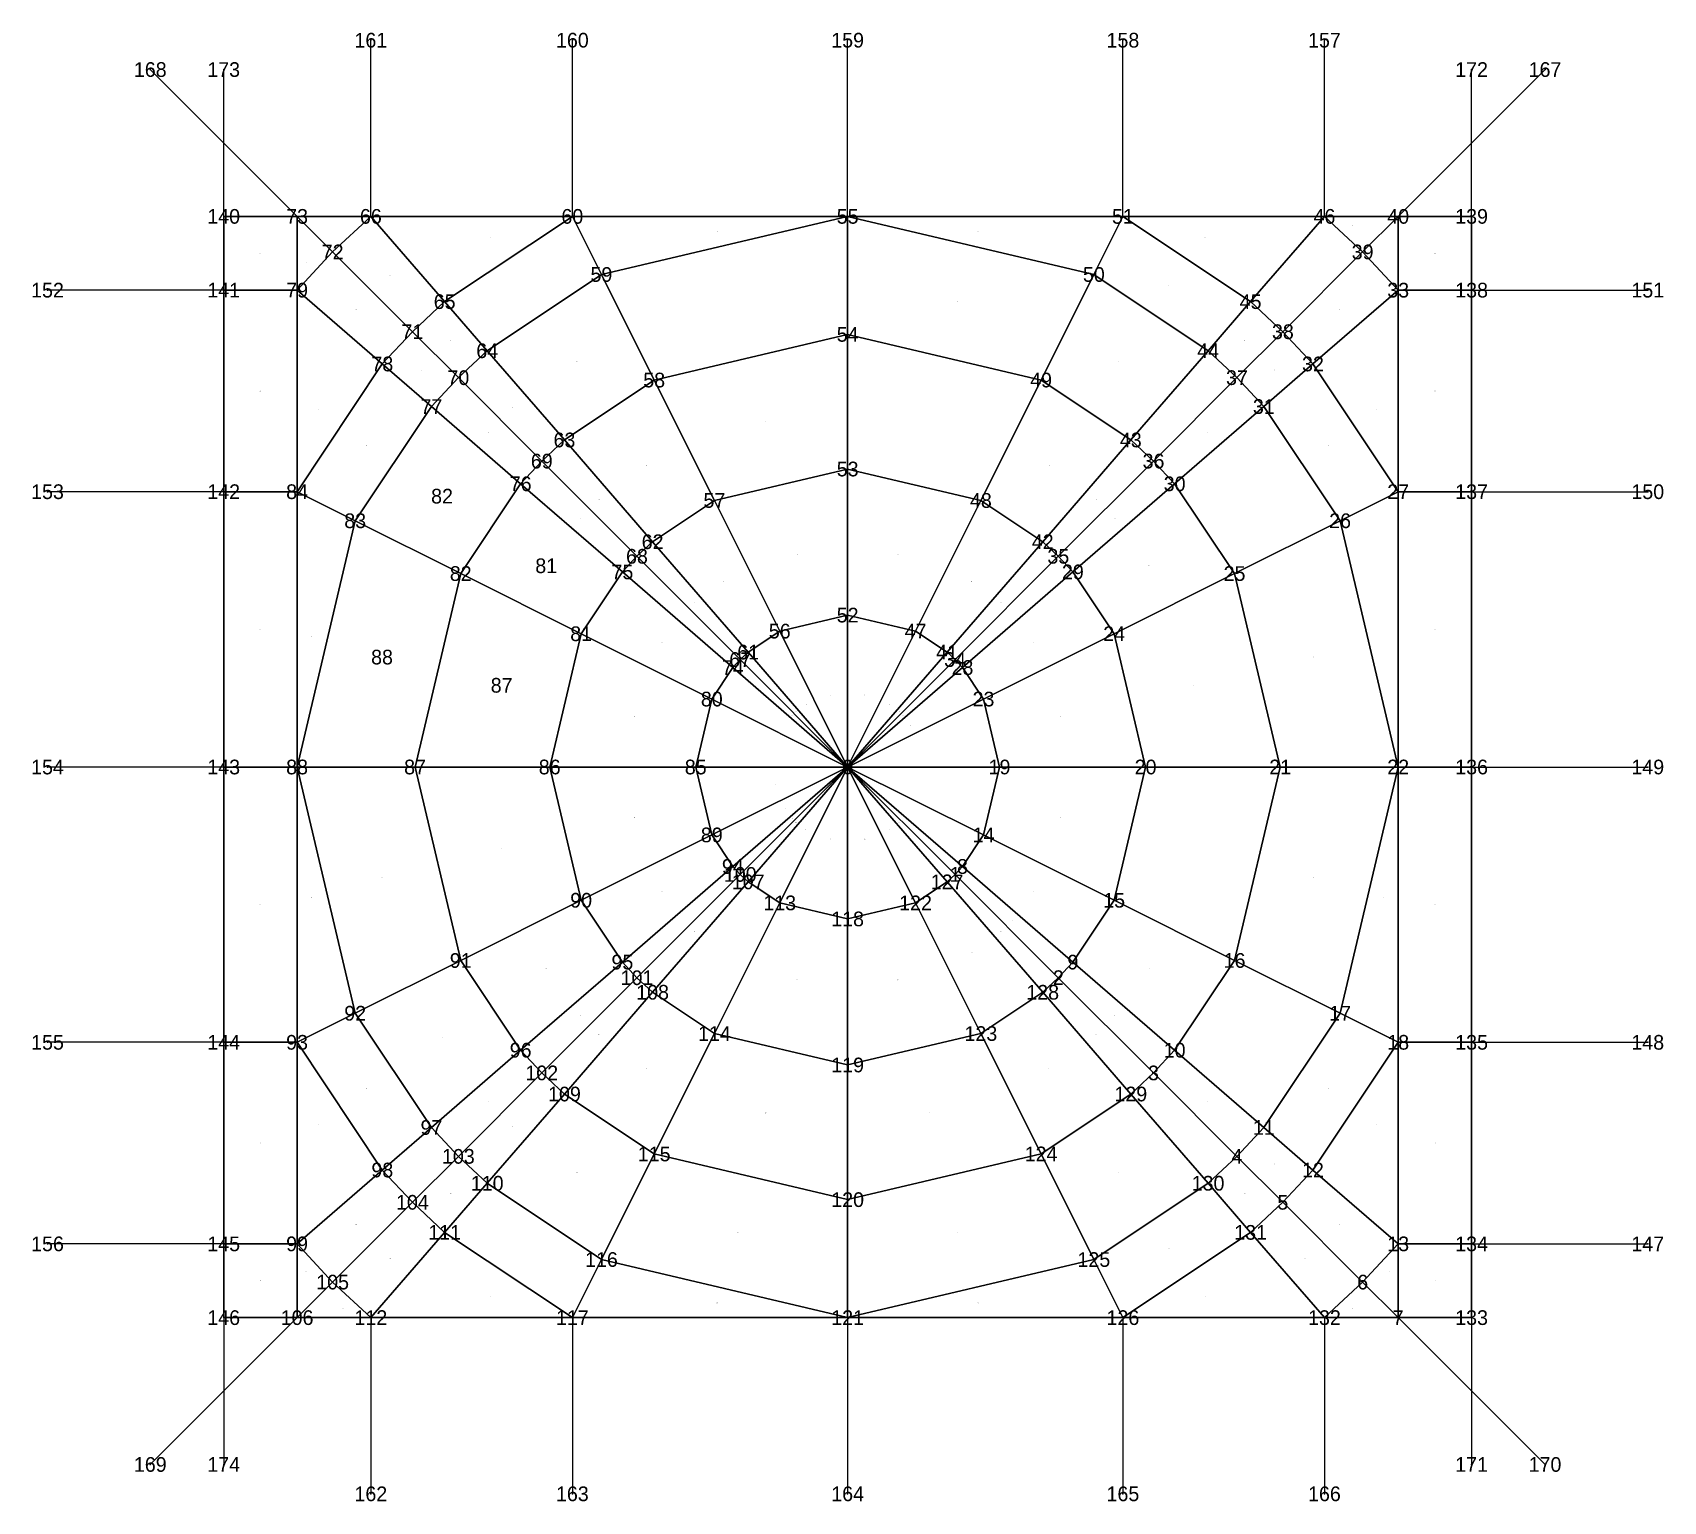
# Model space of a CAD drawing. Extents: x -2.78 to 2.78, y -2.5 to 2.5.
import ezdxf
from ezdxf.enums import TextEntityAlignment as Align

# ---------------------------------------------------------------- set-up
doc = ezdxf.new("R2010")
doc.units = 0
doc.header["$MEASUREMENT"] = 0
for name, color, linetype in [('BRANCHE ESTERNO', 7, 'Continuous'), ('BRANCHE INTERNO', 7, 'Continuous'), ('EstradossoFaces', 7, 'Continuous'), ('Faces', 7, 'Continuous'), ('Faces-Index', 7, 'Continuous'), ('NODI-Estradosso', 7, 'Continuous'), ('NODI-Index', 7, 'Continuous'), ('NODO ESTERNO ZMINIMO', 7, 'Continuous'), ('NODO INTRADOSSO INTERNO', 7, 'Continuous')]:
    doc.layers.add(name, color=color, linetype=linetype)

msp = doc.modelspace()

# ---------------------------------------------------------------- texts
at = {"layer": 'Faces-Index'}
for s, p in [('71', (-1.7191, 1.8447, 0.7031)), ('42', (1.7191, 1.8447, 0.7031)), ('64', (-1.2178, 1.8024, 1.4522)), ('58', (-0.444, 1.8255, 1.8122)), ('53', (0.444, 1.8255, 1.8122)), ('48', (1.2178, 1.8024, 1.4522)), ('150', (-2, 1.7494, 0.4688)), ('149', (2, 1.7494, 0.4688)), ('78', (-1.8447, 1.7191, 0.7031)), ('70', (-1.5581, 1.674, 1.2806)), ('41', (1.5581, 1.674, 1.2806)), ('35', (1.8447, 1.7191, 0.7031)), ('63', (-1.094, 1.6385, 1.7494)), ('47', (1.094, 1.6385, 1.7494)), ('77', (-1.674, 1.5581, 1.2806)), ('57', (-0.3743, 1.5857, 2.0399)), ('52', (0.3743, 1.5857, 2.0399)), ('34', (1.674, 1.5581, 1.2806)), ('69', (-1.352, 1.4525, 1.7494)), ('40', (1.352, 1.4525, 1.7494)), ('76', (-1.4525, 1.352, 1.7494)), ('62', (-0.9223, 1.3814, 2.0399)), ('46', (0.9223, 1.3814, 2.0399)), ('33', (1.4525, 1.352, 1.7494)), ('151', (-2, 1.2806, 1.2806)), ('148', (2, 1.2806, 1.2806)), ('68', (-1.1399, 1.2246, 2.0399)), ('39', (1.1399, 1.2246, 2.0399)), ('84', (-1.8024, 1.2178, 1.4522)), ('56', (-0.2782, 1.1783, 2.3273)), ('51', (0.2782, 1.1783, 2.3273)), ('28', (1.8024, 1.2178, 1.4522)), ('75', (-1.2246, 1.1399, 2.0399)), ('32', (1.2246, 1.1399, 2.0399)), ('83', (-1.6385, 1.094, 1.7494)), ('27', (1.6385, 1.094, 1.7494)), ('61', (-0.6853, 1.0265, 2.3273)), ('45', (0.6853, 1.0265, 2.3273)), ('67', (-0.847, 0.91, 2.3273)), ('38', (0.847, 0.91, 2.3273)), ('26', (1.3814, 0.9223, 2.0399)), ('74', (-0.91, 0.847, 2.3273)), ('31', (0.91, 0.847, 2.3273)), ('55', (-0.1713, 0.7256, 2.5253)), ('50', (0.1713, 0.7256, 2.5253)), ('25', (1.0265, 0.6853, 2.3273)), ('60', (-0.422, 0.6321, 2.5253)), ('44', (0.422, 0.6321, 2.5253)), ('66', (-0.5216, 0.5604, 2.5253)), ('37', (0.5216, 0.5604, 2.5253)), ('73', (-0.5604, 0.5216, 2.5253)), ('30', (0.5604, 0.5216, 2.5253)), ('152', (-2, 0.4687, 1.7494)), ('89', (-1.8255, 0.444, 1.8122)), ('22', (1.8255, 0.444, 1.8122)), ('147', (2, 0.4687, 1.7494)), ('80', (-0.6321, 0.422, 2.5253)), ('24', (0.6321, 0.422, 2.5253)), ('21', (1.5857, 0.3743, 2.0399)), ('20', (1.1783, 0.2782, 2.3273)), ('54', (-0.0578, 0.245, 2.6262)), ('49', (0.0578, 0.245, 2.6262)), ('86', (-0.7256, 0.1713, 2.5253)), ('72', (-0.1892, 0.1761, 2.6262)), ('65', (-0.1761, 0.1892, 2.6262)), ('59', (-0.1425, 0.2134, 2.6262)), ('43', (0.1425, 0.2134, 2.6262)), ('36', (0.1761, 0.1892, 2.6262)), ('29', (0.1892, 0.1761, 2.6262)), ('19', (0.7256, 0.1713, 2.5253)), ('79', (-0.2134, 0.1425, 2.6262)), ('23', (0.2134, 0.1425, 2.6262)), ('85', (-0.245, 0.0578, 2.6262)), ('18', (0.245, 0.0578, 2.6262)), ('90', (-0.245, -0.0578, 2.6262)), ('13', (0.245, -0.0578, 2.6262)), ('95', (-0.2134, -0.1425, 2.6262)), ('7', (0.2134, -0.1425, 2.6262)), ('91', (-0.7256, -0.1713, 2.5253)), ('101', (-0.1892, -0.1761, 2.6262)), ('108', (-0.1761, -0.1892, 2.6262)), ('115', (-0.1425, -0.2134, 2.6262)), ('131', (0.1425, -0.2134, 2.6262)), ('137', (0.1761, -0.1892, 2.6262)), ('0', (0.1892, -0.1761, 2.6262)), ('14', (0.7256, -0.1713, 2.5253)), ('92', (-1.1783, -0.2782, 2.3273)), ('121', (-0.0578, -0.245, 2.6262)), ('126', (0.0578, -0.245, 2.6262)), ('15', (1.1783, -0.2782, 2.3273)), ('93', (-1.5857, -0.3743, 2.0399)), ('16', (1.5857, -0.3743, 2.0399)), ('94', (-1.8255, -0.444, 1.8122)), ('96', (-0.6321, -0.422, 2.5253)), ('8', (0.6321, -0.422, 2.5253)), ('17', (1.8255, -0.444, 1.8122)), ('153', (-2, -0.4688, 1.7494)), ('146', (2, -0.4688, 1.7494)), ('102', (-0.5604, -0.5216, 2.5253)), ('1', (0.5604, -0.5216, 2.5253)), ('109', (-0.5216, -0.5604, 2.5253)), ('138', (0.5216, -0.5604, 2.5253)), ('116', (-0.422, -0.6321, 2.5253)), ('132', (0.422, -0.6321, 2.5253)), ('97', (-1.0265, -0.6853, 2.3273)), ('9', (1.0265, -0.6853, 2.3273)), ('122', (-0.1713, -0.7256, 2.5253)), ('127', (0.1713, -0.7256, 2.5253)), ('103', (-0.91, -0.847, 2.3273)), ('2', (0.91, -0.847, 2.3273)), ('98', (-1.3814, -0.9223, 2.0399)), ('110', (-0.847, -0.91, 2.3273)), ('139', (0.847, -0.91, 2.3273)), ('10', (1.3814, -0.9223, 2.0399)), ('117', (-0.6853, -1.0265, 2.3273)), ('133', (0.6853, -1.0265, 2.3273)), ('99', (-1.6385, -1.094, 1.7494)), ('11', (1.6385, -1.094, 1.7494)), ('104', (-1.2246, -1.1399, 2.0399)), ('3', (1.2246, -1.1399, 2.0399)), ('100', (-1.8024, -1.2178, 1.4522)), ('123', (-0.2782, -1.1783, 2.3273)), ('128', (0.2782, -1.1783, 2.3273)), ('12', (1.8024, -1.2178, 1.4522)), ('111', (-1.1399, -1.2246, 2.0399)), ('140', (1.1399, -1.2246, 2.0399)), ('154', (-2, -1.2806, 1.2806)), ('145', (2, -1.2806, 1.2806)), ('105', (-1.4525, -1.352, 1.7494)), ('118', (-0.9223, -1.3814, 2.0399)), ('134', (0.9223, -1.3814, 2.0399)), ('4', (1.4525, -1.352, 1.7494)), ('112', (-1.352, -1.4525, 1.7494)), ('141', (1.352, -1.4525, 1.7494)), ('106', (-1.674, -1.5581, 1.2806)), ('124', (-0.3743, -1.5857, 2.0399)), ('129', (0.3743, -1.5857, 2.0399)), ('5', (1.674, -1.5581, 1.2806)), ('119', (-1.094, -1.6385, 1.7494)), ('135', (1.094, -1.6385, 1.7494)), ('107', (-1.8447, -1.7191, 0.7031)), ('113', (-1.5581, -1.674, 1.2806)), ('142', (1.5581, -1.674, 1.2806)), ('6', (1.8447, -1.7191, 0.7031)), ('155', (-2, -1.7494, 0.4688)), ('144', (2, -1.7494, 0.4688)), ('120', (-1.2178, -1.8024, 1.4522)), ('125', (-0.444, -1.8255, 1.8122)), ('130', (0.444, -1.8255, 1.8122)), ('136', (1.2178, -1.8024, 1.4522)), ('114', (-1.7191, -1.8447, 0.7031)), ('143', (1.7191, -1.8447, 0.7031))]:
    msp.add_text(s, height=0.002, dxfattribs=at).set_placement(p, align=Align.MIDDLE_CENTER)
at = {"layer": 'Faces-Index', "color": 215, "true_color": 0xa953a0}
for s, p in [('82', (-1.3814, 0.9223, 2.0399)), ('81', (-1.0265, 0.6853, 2.3273)), ('88', (-1.5857, 0.3743, 2.0399)), ('87', (-1.1783, 0.2782, 2.3273))]:
    msp.add_text(s, height=0.05, dxfattribs=at).set_placement(p, align=Align.MIDDLE_CENTER)
at = {"layer": 'NODI-Index'}
for s, p in [('161', (-1.6238, 2.475, -2.0625)), ('160', (-0.9375, 2.475, -1.3762)), ('159', (0, 2.475, -1.125)), ('158', (0.9375, 2.475, -1.3762)), ('157', (1.6238, 2.475, -2.0625)), ('168', (-2.375, 2.375, -3)), ('173', (-2.125, 2.375, -3)), ('172', (2.125, 2.375, -3)), ('167', (2.375, 2.375, -3)), ('140', (-2.125, 1.875, 0)), ('73', (-1.875, 1.875, 0)), ('66', (-1.6238, 1.875, 0.9375)), ('60', (-0.9375, 1.875, 1.6238)), ('55', (0, 1.875, 1.875)), ('51', (0.9375, 1.875, 1.6238)), ('46', (1.6238, 1.875, 0.9375)), ('40', (1.875, 1.875, 0)), ('139', (2.125, 1.875, 0)), ('72', (-1.7539, 1.7539, 0.9375)), ('39', (1.7539, 1.7539, 0.9375)), ('59', (-0.8385, 1.6771, 1.875)), ('50', (0.8385, 1.6771, 1.875)), ('152', (-2.725, 1.6238, 1.0625)), ('141', (-2.125, 1.6238, 0.9375)), ('79', (-1.875, 1.6238, 0.9375)), ('33', (1.875, 1.6238, 0.9375)), ('138', (2.125, 1.6238, 0.9375)), ('151', (2.725, 1.6238, 1.0625)), ('65', (-1.3724, 1.5847, 1.6238)), ('45', (1.3724, 1.5847, 1.6238)), ('71', (-1.4823, 1.4823, 1.6238)), ('38', (1.4823, 1.4823, 1.6238)), ('54', (0, 1.4732, 2.2048)), ('78', (-1.5847, 1.3724, 1.6238)), ('64', (-1.2275, 1.4174, 1.875)), ('44', (1.2275, 1.4174, 1.875)), ('32', (1.5847, 1.3724, 1.6238)), ('70', (-1.3258, 1.3258, 1.875)), ('58', (-0.6588, 1.3177, 2.2048)), ('49', (0.6588, 1.3177, 2.2048)), ('37', (1.3258, 1.3258, 1.875)), ('77', (-1.4174, 1.2275, 1.875)), ('31', (1.4174, 1.2275, 1.875)), ('63', (-0.9644, 1.1136, 2.2048)), ('43', (0.9644, 1.1136, 2.2048)), ('69', (-1.0417, 1.0417, 2.2048)), ('36', (1.0417, 1.0417, 2.2048)), ('53', (0, 1.0147, 2.4498)), ('153', (-2.725, 0.9375, 1.7488)), ('142', (-2.125, 0.9375, 1.6238)), ('84', (-1.875, 0.9375, 1.6238)), ('76', (-1.1136, 0.9644, 2.2048)), ('30', (1.1136, 0.9644, 2.2048)), ('27', (1.875, 0.9375, 1.6238)), ('137', (2.125, 0.9375, 1.6238)), ('150', (2.725, 0.9375, 1.7488)), ('57', (-0.4538, 0.9076, 2.4498)), ('48', (0.4538, 0.9076, 2.4498)), ('83', (-1.6771, 0.8385, 1.875)), ('26', (1.6771, 0.8385, 1.875)), ('62', (-0.6643, 0.7671, 2.4498)), ('42', (0.6643, 0.7671, 2.4498)), ('68', (-0.7175, 0.7175, 2.4498)), ('35', (0.7175, 0.7175, 2.4498)), ('75', (-0.7671, 0.6643, 2.4498)), ('29', (0.7671, 0.6643, 2.4498)), ('25', (1.3177, 0.6588, 2.2048)), ('52', (0, 0.5173, 2.6007)), ('81', (-0.9076, 0.4538, 2.4498)), ('56', (-0.2313, 0.4627, 2.6007)), ('47', (0.2313, 0.4627, 2.6007)), ('24', (0.9076, 0.4538, 2.4498)), ('67', (-0.3658, 0.3658, 2.6007)), ('61', (-0.3387, 0.3911, 2.6007)), ('41', (0.3387, 0.3911, 2.6007)), ('34', (0.3658, 0.3658, 2.6007)), ('74', (-0.3911, 0.3387, 2.6007)), ('28', (0.3911, 0.3387, 2.6007)), ('80', (-0.4627, 0.2313, 2.6007)), ('23', (0.4627, 0.2313, 2.6007)), ('154', (-2.725, 0, 2)), ('143', (-2.125, 0, 1.875)), ('88', (-1.875, 0, 1.875)), ('87', (-1.4732, 0, 2.2048)), ('86', (-1.0147, 0, 2.4498)), ('85', (-0.5173, 0, 2.6007)), ('0', (0, 0, 2.6517)), ('19', (0.5173, 0, 2.6007)), ('20', (1.0147, 0, 2.4498)), ('21', (1.4732, 0, 2.2048)), ('22', (1.875, 0, 1.875)), ('136', (2.125, 0, 1.875)), ('149', (2.725, 0, 2)), ('89', (-0.4627, -0.2313, 2.6007)), ('14', (0.4627, -0.2313, 2.6007)), ('94', (-0.3911, -0.3387, 2.6007)), ('8', (0.3911, -0.3387, 2.6007)), ('100', (-0.3658, -0.3658, 2.6007)), ('107', (-0.3387, -0.3911, 2.6007)), ('127', (0.3387, -0.3911, 2.6007)), ('1', (0.3658, -0.3658, 2.6007)), ('90', (-0.9076, -0.4538, 2.4498)), ('113', (-0.2313, -0.4627, 2.6007)), ('122', (0.2313, -0.4627, 2.6007)), ('15', (0.9076, -0.4538, 2.4498)), ('118', (0, -0.5173, 2.6007)), ('91', (-1.3177, -0.6588, 2.2048)), ('95', (-0.7671, -0.6643, 2.4498)), ('9', (0.7671, -0.6643, 2.4498)), ('101', (-0.7175, -0.7175, 2.4498)), ('2', (0.7175, -0.7175, 2.4498)), ('108', (-0.6643, -0.7671, 2.4498)), ('128', (0.6643, -0.7671, 2.4498)), ('92', (-1.6771, -0.8385, 1.875)), ('17', (1.6771, -0.8385, 1.875)), ('114', (-0.4538, -0.9076, 2.4498)), ('123', (0.4538, -0.9076, 2.4498)), ('155', (-2.725, -0.9375, 1.7488)), ('144', (-2.125, -0.9375, 1.6238)), ('93', (-1.875, -0.9375, 1.6238)), ('96', (-1.1136, -0.9644, 2.2048)), ('10', (1.1136, -0.9644, 2.2048)), ('18', (1.875, -0.9375, 1.6238)), ('135', (2.125, -0.9375, 1.6238)), ('148', (2.725, -0.9375, 1.7488)), ('119', (0, -1.0147, 2.4498)), ('102', (-1.0417, -1.0417, 2.2048)), ('3', (1.0417, -1.0417, 2.2048)), ('109', (-0.9644, -1.1136, 2.2048)), ('129', (0.9644, -1.1136, 2.2048)), ('97', (-1.4174, -1.2275, 1.875)), ('11', (1.4174, -1.2275, 1.875)), ('103', (-1.3258, -1.3258, 1.875)), ('115', (-0.6588, -1.3177, 2.2048)), ('124', (0.6588, -1.3177, 2.2048)), ('4', (1.3258, -1.3258, 1.875)), ('98', (-1.5847, -1.3724, 1.6238)), ('12', (1.5847, -1.3724, 1.6238)), ('110', (-1.2275, -1.4174, 1.875)), ('130', (1.2275, -1.4174, 1.875)), ('104', (-1.4823, -1.4823, 1.6238)), ('120', (0, -1.4732, 2.2048)), ('5', (1.4823, -1.4823, 1.6238)), ('156', (-2.725, -1.6238, 1.0625)), ('145', (-2.125, -1.6238, 0.9375)), ('99', (-1.875, -1.6238, 0.9375)), ('111', (-1.3724, -1.5847, 1.6238)), ('131', (1.3724, -1.5847, 1.6238)), ('13', (1.875, -1.6238, 0.9375)), ('134', (2.125, -1.6238, 0.9375)), ('147', (2.725, -1.6238, 1.0625)), ('116', (-0.8385, -1.6771, 1.875)), ('125', (0.8385, -1.6771, 1.875)), ('105', (-1.7539, -1.7539, 0.9375)), ('6', (1.7539, -1.7539, 0.9375)), ('146', (-2.125, -1.875, 0)), ('106', (-1.875, -1.875, 0)), ('112', (-1.6238, -1.875, 0.9375)), ('117', (-0.9375, -1.875, 1.6238)), ('121', (0, -1.875, 1.875)), ('126', (0.9375, -1.875, 1.6238)), ('132', (1.6238, -1.875, 0.9375)), ('7', (1.875, -1.875, 0)), ('133', (2.125, -1.875, 0)), ('169', (-2.375, -2.375, -3)), ('174', (-2.125, -2.375, -3)), ('171', (2.125, -2.375, -3)), ('170', (2.375, -2.375, -3)), ('162', (-1.6238, -2.475, -2.0625)), ('163', (-0.9375, -2.475, -1.3762)), ('164', (0, -2.475, -1.125)), ('165', (0.9375, -2.475, -1.3762)), ('166', (1.6238, -2.475, -2.0625))]:
    msp.add_text(s, height=0.05, dxfattribs=at).set_placement(p, align=Align.MIDDLE_CENTER)
at = {"layer": 'NODI-Index', "color": 1}
for s, p in [('82', (-1.3177, 0.6588, 2.2048)), ('16', (1.3177, -0.6588, 2.2048))]:
    msp.add_text(s, height=0.05, dxfattribs=at).set_placement(p, align=Align.MIDDLE_CENTER)

# ---------------------------------------------------------------- linework, layer by layer
at = {"color": 2}
for points, elevation in [([(-2.125, -1.875), (-2.125, 1.875), (2.125, 1.875), (2.125, -1.875)], 0), ([(-1.1136, 0.9644), (-0.7671, 0.6643), (-0.9076, 0.4538), (-1.3177, 0.6588)], 2.2048)]:
    msp.add_lwpolyline(points, close=True, dxfattribs=dict(at, elevation=elevation))
at = {"color": 1, "elevation": 1.875}
msp.add_lwpolyline([(-1.6771, 0.8385), (-1.4174, 1.2275), (-1.1136, 0.9644), (-1.3177, 0.6588)], close=True, dxfattribs=at)
at = {"color": 4, "elevation": 1.875}
msp.add_lwpolyline([(-1.3177, 0.6588), (-0.9076, 0.4538), (-1.0147, 0), (-1.4732, 0)], close=True, dxfattribs=at)
at = {"layer": 'BRANCHE ESTERNO'}
for p, q in [((-1.6238, 1.875, 0.9375), (-1.6238, 2.475, -2.0625)), ((-0.9375, 1.875, 1.6238), (-0.9375, 2.475, -1.3762)), ((0, 1.875, 1.875), (0, 2.475, -1.125)), ((0.9375, 1.875, 1.6238), (0.9375, 2.475, -1.3762)), ((1.6238, 1.875, 0.9375), (1.6238, 2.475, -2.0625)), ((-1.875, 1.875, 0), (-2.375, 2.375, -3)), ((-2.125, 1.875, 0), (-2.125, 2.375, -3)), ((1.875, 1.875, 0), (2.375, 2.375, -3)), ((2.125, 1.875, 0), (2.125, 2.375, -3)), ((-2.125, 1.6238, 0.9375), (-2.725, 1.6238, 1.0625)), ((2.125, 1.6238, 0.9375), (2.725, 1.6238, 1.0625)), ((-2.125, 0.9375, 1.6238), (-2.725, 0.9375, 1.7488)), ((2.125, 0.9375, 1.6238), (2.725, 0.9375, 1.7488)), ((-2.125, 0, 1.875), (-2.725, 0, 2)), ((2.125, 0, 1.875), (2.725, 0, 2)), ((-2.125, -0.9375, 1.6238), (-2.725, -0.9375, 1.7488)), ((2.125, -0.9375, 1.6238), (2.725, -0.9375, 1.7488)), ((-2.125, -1.6238, 0.9375), (-2.725, -1.6238, 1.0625)), ((2.125, -1.6238, 0.9375), (2.725, -1.6238, 1.0625)), ((-1.875, -1.875, 0), (-2.375, -2.375, -3)), ((-2.125, -1.875, 0), (-2.125, -2.375, -3)), ((-1.6238, -1.875, 0.9375), (-1.6238, -2.475, -2.0625)), ((-0.9375, -1.875, 1.6238), (-0.9375, -2.475, -1.3762)), ((0, -1.875, 1.875), (0, -2.475, -1.125)), ((0.9375, -1.875, 1.6238), (0.9375, -2.475, -1.3762)), ((1.6238, -1.875, 0.9375), (1.6238, -2.475, -2.0625)), ((1.875, -1.875, 0), (2.375, -2.375, -3)), ((2.125, -1.875, 0), (2.125, -2.375, -3))]:
    msp.add_line(p, q, dxfattribs=at)
at = {"layer": 'BRANCHE INTERNO'}
for p, q in [((-1.875, 1.875, 0), (-2.125, 1.875, 0)), ((-2.125, 1.875, 0), (-2.125, 1.6238, 0.9375)), ((-1.7539, 1.7539, 0.9375), (-1.875, 1.875, 0)), ((-1.6238, 1.875, 0.9375), (-1.875, 1.875, 0)), ((-1.875, 1.875, 0), (-1.875, 1.6238, 0.9375)), ((-1.6238, 1.875, 0.9375), (-1.7539, 1.7539, 0.9375)), ((-1.3724, 1.5847, 1.6238), (-1.6238, 1.875, 0.9375)), ((-0.9375, 1.875, 1.6238), (-1.6238, 1.875, 0.9375)), ((-0.9375, 1.875, 1.6238), (-1.3724, 1.5847, 1.6238)), ((-0.8385, 1.6771, 1.875), (-0.9375, 1.875, 1.6238)), ((0, 1.875, 1.875), (-0.9375, 1.875, 1.6238)), ((0, 1.875, 1.875), (-0.8385, 1.6771, 1.875)), ((0, 1.4732, 2.2048), (0, 1.875, 1.875)), ((0.8385, 1.6771, 1.875), (0, 1.875, 1.875)), ((0.9375, 1.875, 1.6238), (0, 1.875, 1.875)), ((0.8385, 1.6771, 1.875), (0.9375, 1.875, 1.6238)), ((1.3724, 1.5847, 1.6238), (0.9375, 1.875, 1.6238)), ((1.6238, 1.875, 0.9375), (0.9375, 1.875, 1.6238)), ((1.3724, 1.5847, 1.6238), (1.6238, 1.875, 0.9375)), ((1.7539, 1.7539, 0.9375), (1.6238, 1.875, 0.9375)), ((1.875, 1.875, 0), (1.6238, 1.875, 0.9375)), ((1.7539, 1.7539, 0.9375), (1.875, 1.875, 0)), ((1.875, 1.6238, 0.9375), (1.875, 1.875, 0)), ((1.875, 1.875, 0), (2.125, 1.875, 0)), ((2.125, 1.6238, 0.9375), (2.125, 1.875, 0)), ((-1.7539, 1.7539, 0.9375), (-1.875, 1.6238, 0.9375)), ((-1.4823, 1.4823, 1.6238), (-1.7539, 1.7539, 0.9375)), ((1.4823, 1.4823, 1.6238), (1.7539, 1.7539, 0.9375)), ((1.875, 1.6238, 0.9375), (1.7539, 1.7539, 0.9375)), ((-0.8385, 1.6771, 1.875), (-1.2275, 1.4174, 1.875)), ((-0.6588, 1.3177, 2.2048), (-0.8385, 1.6771, 1.875)), ((0.6588, 1.3177, 2.2048), (0.8385, 1.6771, 1.875)), ((1.2275, 1.4174, 1.875), (0.8385, 1.6771, 1.875)), ((-1.875, 1.6238, 0.9375), (-2.125, 1.6238, 0.9375)), ((-2.125, 1.6238, 0.9375), (-2.125, 0.9375, 1.6238)), ((-1.5847, 1.3724, 1.6238), (-1.875, 1.6238, 0.9375)), ((-1.875, 1.6238, 0.9375), (-1.875, 0.9375, 1.6238)), ((1.5847, 1.3724, 1.6238), (1.875, 1.6238, 0.9375)), ((1.875, 0.9375, 1.6238), (1.875, 1.6238, 0.9375)), ((1.875, 1.6238, 0.9375), (2.125, 1.6238, 0.9375)), ((2.125, 0.9375, 1.6238), (2.125, 1.6238, 0.9375)), ((-1.3724, 1.5847, 1.6238), (-1.4823, 1.4823, 1.6238)), ((-1.2275, 1.4174, 1.875), (-1.3724, 1.5847, 1.6238)), ((1.2275, 1.4174, 1.875), (1.3724, 1.5847, 1.6238)), ((1.4823, 1.4823, 1.6238), (1.3724, 1.5847, 1.6238)), ((-1.4823, 1.4823, 1.6238), (-1.5847, 1.3724, 1.6238)), ((-1.3258, 1.3258, 1.875), (-1.4823, 1.4823, 1.6238)), ((0, 1.4732, 2.2048), (-0.6588, 1.3177, 2.2048)), ((0, 1.0147, 2.4498), (0, 1.4732, 2.2048)), ((0.6588, 1.3177, 2.2048), (0, 1.4732, 2.2048)), ((1.3258, 1.3258, 1.875), (1.4823, 1.4823, 1.6238)), ((1.5847, 1.3724, 1.6238), (1.4823, 1.4823, 1.6238)), ((-1.2275, 1.4174, 1.875), (-1.3258, 1.3258, 1.875)), ((-0.9644, 1.1136, 2.2048), (-1.2275, 1.4174, 1.875)), ((0.9644, 1.1136, 2.2048), (1.2275, 1.4174, 1.875)), ((1.3258, 1.3258, 1.875), (1.2275, 1.4174, 1.875)), ((-1.5847, 1.3724, 1.6238), (-1.875, 0.9375, 1.6238)), ((-1.4174, 1.2275, 1.875), (-1.5847, 1.3724, 1.6238)), ((1.4174, 1.2275, 1.875), (1.5847, 1.3724, 1.6238)), ((1.875, 0.9375, 1.6238), (1.5847, 1.3724, 1.6238)), ((-1.3258, 1.3258, 1.875), (-1.4174, 1.2275, 1.875)), ((-1.0417, 1.0417, 2.2048), (-1.3258, 1.3258, 1.875)), ((-0.6588, 1.3177, 2.2048), (-0.9644, 1.1136, 2.2048)), ((-0.4538, 0.9076, 2.4498), (-0.6588, 1.3177, 2.2048)), ((0.4538, 0.9076, 2.4498), (0.6588, 1.3177, 2.2048)), ((0.9644, 1.1136, 2.2048), (0.6588, 1.3177, 2.2048)), ((1.0417, 1.0417, 2.2048), (1.3258, 1.3258, 1.875)), ((1.4174, 1.2275, 1.875), (1.3258, 1.3258, 1.875)), ((-1.4174, 1.2275, 1.875), (-1.6771, 0.8385, 1.875)), ((-1.1136, 0.9644, 2.2048), (-1.4174, 1.2275, 1.875)), ((1.1136, 0.9644, 2.2048), (1.4174, 1.2275, 1.875)), ((1.6771, 0.8385, 1.875), (1.4174, 1.2275, 1.875)), ((-0.9644, 1.1136, 2.2048), (-1.0417, 1.0417, 2.2048)), ((-0.6643, 0.7671, 2.4498), (-0.9644, 1.1136, 2.2048)), ((0.6643, 0.7671, 2.4498), (0.9644, 1.1136, 2.2048)), ((1.0417, 1.0417, 2.2048), (0.9644, 1.1136, 2.2048)), ((-1.0417, 1.0417, 2.2048), (-1.1136, 0.9644, 2.2048)), ((-0.7175, 0.7175, 2.4498), (-1.0417, 1.0417, 2.2048)), ((0, 1.0147, 2.4498), (-0.4538, 0.9076, 2.4498)), ((0, 0.5173, 2.6007), (0, 1.0147, 2.4498)), ((0.4538, 0.9076, 2.4498), (0, 1.0147, 2.4498)), ((0.7175, 0.7175, 2.4498), (1.0417, 1.0417, 2.2048)), ((1.1136, 0.9644, 2.2048), (1.0417, 1.0417, 2.2048)), ((-1.1136, 0.9644, 2.2048), (-1.3177, 0.6588, 2.2048)), ((-0.7671, 0.6643, 2.4498), (-1.1136, 0.9644, 2.2048)), ((0.7671, 0.6643, 2.4498), (1.1136, 0.9644, 2.2048)), ((1.3177, 0.6588, 2.2048), (1.1136, 0.9644, 2.2048)), ((-1.875, 0.9375, 1.6238), (-2.125, 0.9375, 1.6238)), ((-2.125, 0.9375, 1.6238), (-2.125, 0, 1.875)), ((-1.6771, 0.8385, 1.875), (-1.875, 0.9375, 1.6238)), ((-1.875, 0.9375, 1.6238), (-1.875, 0, 1.875)), ((-0.4538, 0.9076, 2.4498), (-0.6643, 0.7671, 2.4498)), ((-0.2313, 0.4627, 2.6007), (-0.4538, 0.9076, 2.4498)), ((0.2313, 0.4627, 2.6007), (0.4538, 0.9076, 2.4498)), ((0.6643, 0.7671, 2.4498), (0.4538, 0.9076, 2.4498)), ((1.6771, 0.8385, 1.875), (1.875, 0.9375, 1.6238)), ((1.875, 0, 1.875), (1.875, 0.9375, 1.6238)), ((1.875, 0.9375, 1.6238), (2.125, 0.9375, 1.6238)), ((2.125, 0, 1.875), (2.125, 0.9375, 1.6238)), ((-1.6771, 0.8385, 1.875), (-1.875, 0, 1.875)), ((-1.3177, 0.6588, 2.2048), (-1.6771, 0.8385, 1.875)), ((1.3177, 0.6588, 2.2048), (1.6771, 0.8385, 1.875)), ((1.875, 0, 1.875), (1.6771, 0.8385, 1.875)), ((-0.6643, 0.7671, 2.4498), (-0.7175, 0.7175, 2.4498)), ((-0.3387, 0.3911, 2.6007), (-0.6643, 0.7671, 2.4498)), ((0.3387, 0.3911, 2.6007), (0.6643, 0.7671, 2.4498)), ((0.7175, 0.7175, 2.4498), (0.6643, 0.7671, 2.4498)), ((-0.7175, 0.7175, 2.4498), (-0.7671, 0.6643, 2.4498)), ((-0.3658, 0.3658, 2.6007), (-0.7175, 0.7175, 2.4498)), ((0.3658, 0.3658, 2.6007), (0.7175, 0.7175, 2.4498)), ((0.7671, 0.6643, 2.4498), (0.7175, 0.7175, 2.4498)), ((-1.3177, 0.6588, 2.2048), (-1.4732, 0, 2.2048)), ((-0.9076, 0.4538, 2.4498), (-1.3177, 0.6588, 2.2048)), ((-0.7671, 0.6643, 2.4498), (-0.9076, 0.4538, 2.4498)), ((-0.3911, 0.3387, 2.6007), (-0.7671, 0.6643, 2.4498)), ((0.3911, 0.3387, 2.6007), (0.7671, 0.6643, 2.4498)), ((0.9076, 0.4538, 2.4498), (0.7671, 0.6643, 2.4498)), ((0.9076, 0.4538, 2.4498), (1.3177, 0.6588, 2.2048)), ((1.4732, 0, 2.2048), (1.3177, 0.6588, 2.2048)), ((0, 0.5173, 2.6007), (-0.2313, 0.4627, 2.6007)), ((0, 0, 2.6517), (0, 0.5173, 2.6007)), ((0.2313, 0.4627, 2.6007), (0, 0.5173, 2.6007)), ((-0.9076, 0.4538, 2.4498), (-1.0147, 0, 2.4498)), ((-0.4627, 0.2313, 2.6007), (-0.9076, 0.4538, 2.4498)), ((-0.2313, 0.4627, 2.6007), (-0.3387, 0.3911, 2.6007)), ((0, 0, 2.6517), (-0.2313, 0.4627, 2.6007)), ((0, 0, 2.6517), (0.2313, 0.4627, 2.6007)), ((0.3387, 0.3911, 2.6007), (0.2313, 0.4627, 2.6007)), ((0.4627, 0.2313, 2.6007), (0.9076, 0.4538, 2.4498)), ((1.0147, 0, 2.4498), (0.9076, 0.4538, 2.4498)), ((-0.3387, 0.3911, 2.6007), (-0.3658, 0.3658, 2.6007)), ((0, 0, 2.6517), (-0.3387, 0.3911, 2.6007)), ((0, 0, 2.6517), (0.3387, 0.3911, 2.6007)), ((0.3658, 0.3658, 2.6007), (0.3387, 0.3911, 2.6007)), ((-0.3911, 0.3387, 2.6007), (-0.4627, 0.2313, 2.6007)), ((-0.3658, 0.3658, 2.6007), (-0.3911, 0.3387, 2.6007)), ((0, 0, 2.6517), (-0.3911, 0.3387, 2.6007)), ((0, 0, 2.6517), (-0.3658, 0.3658, 2.6007)), ((0, 0, 2.6517), (0.3658, 0.3658, 2.6007)), ((0, 0, 2.6517), (0.3911, 0.3387, 2.6007)), ((0.3911, 0.3387, 2.6007), (0.3658, 0.3658, 2.6007)), ((0.4627, 0.2313, 2.6007), (0.3911, 0.3387, 2.6007)), ((-0.4627, 0.2313, 2.6007), (-0.5173, 0, 2.6007)), ((0, 0, 2.6517), (-0.4627, 0.2313, 2.6007)), ((0, 0, 2.6517), (0.4627, 0.2313, 2.6007)), ((0.5173, 0, 2.6007), (0.4627, 0.2313, 2.6007)), ((-1.875, 0, 1.875), (-2.125, 0, 1.875)), ((-2.125, 0, 1.875), (-2.125, -0.9375, 1.6238)), ((-1.4732, 0, 2.2048), (-1.875, 0, 1.875)), ((-1.875, 0, 1.875), (-1.6771, -0.8385, 1.875)), ((-1.875, 0, 1.875), (-1.875, -0.9375, 1.6238)), ((-1.0147, 0, 2.4498), (-1.4732, 0, 2.2048)), ((-1.4732, 0, 2.2048), (-1.3177, -0.6588, 2.2048)), ((-0.5173, 0, 2.6007), (-1.0147, 0, 2.4498)), ((-1.0147, 0, 2.4498), (-0.9076, -0.4538, 2.4498)), ((0, 0, 2.6517), (-0.5173, 0, 2.6007)), ((-0.5173, 0, 2.6007), (-0.4627, -0.2313, 2.6007)), ((0, 0, 2.6517), (-0.4627, -0.2313, 2.6007)), ((0, 0, 2.6517), (-0.3911, -0.3387, 2.6007)), ((0, 0, 2.6517), (-0.3658, -0.3658, 2.6007)), ((0, 0, 2.6517), (-0.3387, -0.3911, 2.6007)), ((0, 0, 2.6517), (-0.2313, -0.4627, 2.6007)), ((0, 0, 2.6517), (0.3658, -0.3658, 2.6007)), ((0, 0, 2.6517), (0.3911, -0.3387, 2.6007)), ((0, 0, 2.6517), (0.4627, -0.2313, 2.6007)), ((0, 0, 2.6517), (0.5173, 0, 2.6007)), ((0, 0, 2.6517), (0, -0.5173, 2.6007)), ((0, 0, 2.6517), (0.2313, -0.4627, 2.6007)), ((0, 0, 2.6517), (0.3387, -0.3911, 2.6007)), ((0.4627, -0.2313, 2.6007), (0.5173, 0, 2.6007)), ((0.5173, 0, 2.6007), (1.0147, 0, 2.4498)), ((0.9076, -0.4538, 2.4498), (1.0147, 0, 2.4498)), ((1.0147, 0, 2.4498), (1.4732, 0, 2.2048)), ((1.3177, -0.6588, 2.2048), (1.4732, 0, 2.2048)), ((1.4732, 0, 2.2048), (1.875, 0, 1.875)), ((1.6771, -0.8385, 1.875), (1.875, 0, 1.875)), ((1.875, -0.9375, 1.6238), (1.875, 0, 1.875)), ((1.875, 0, 1.875), (2.125, 0, 1.875)), ((2.125, -0.9375, 1.6238), (2.125, 0, 1.875)), ((-0.4627, -0.2313, 2.6007), (-0.9076, -0.4538, 2.4498)), ((-0.4627, -0.2313, 2.6007), (-0.3911, -0.3387, 2.6007)), ((0.3911, -0.3387, 2.6007), (0.4627, -0.2313, 2.6007)), ((0.4627, -0.2313, 2.6007), (0.9076, -0.4538, 2.4498)), ((-0.3911, -0.3387, 2.6007), (-0.7671, -0.6643, 2.4498)), ((-0.3658, -0.3658, 2.6007), (-0.7175, -0.7175, 2.4498)), ((-0.3911, -0.3387, 2.6007), (-0.3658, -0.3658, 2.6007)), ((-0.3658, -0.3658, 2.6007), (-0.3387, -0.3911, 2.6007)), ((0.3387, -0.3911, 2.6007), (0.3658, -0.3658, 2.6007)), ((0.3658, -0.3658, 2.6007), (0.3911, -0.3387, 2.6007)), ((0.3658, -0.3658, 2.6007), (0.7175, -0.7175, 2.4498)), ((0.3911, -0.3387, 2.6007), (0.7671, -0.6643, 2.4498)), ((-0.3387, -0.3911, 2.6007), (-0.6643, -0.7671, 2.4498)), ((-0.3387, -0.3911, 2.6007), (-0.2313, -0.4627, 2.6007)), ((0.2313, -0.4627, 2.6007), (0.3387, -0.3911, 2.6007)), ((0.3387, -0.3911, 2.6007), (0.6643, -0.7671, 2.4498)), ((-0.9076, -0.4538, 2.4498), (-1.3177, -0.6588, 2.2048)), ((-0.9076, -0.4538, 2.4498), (-0.7671, -0.6643, 2.4498)), ((-0.2313, -0.4627, 2.6007), (-0.4538, -0.9076, 2.4498)), ((-0.2313, -0.4627, 2.6007), (0, -0.5173, 2.6007)), ((0, -0.5173, 2.6007), (0.2313, -0.4627, 2.6007)), ((0.2313, -0.4627, 2.6007), (0.4538, -0.9076, 2.4498)), ((0.7671, -0.6643, 2.4498), (0.9076, -0.4538, 2.4498)), ((0.9076, -0.4538, 2.4498), (1.3177, -0.6588, 2.2048)), ((0, -0.5173, 2.6007), (0, -1.0147, 2.4498)), ((-1.3177, -0.6588, 2.2048), (-1.6771, -0.8385, 1.875)), ((-1.3177, -0.6588, 2.2048), (-1.1136, -0.9644, 2.2048)), ((-0.7671, -0.6643, 2.4498), (-1.1136, -0.9644, 2.2048)), ((-0.7671, -0.6643, 2.4498), (-0.7175, -0.7175, 2.4498)), ((0.7175, -0.7175, 2.4498), (0.7671, -0.6643, 2.4498)), ((0.7671, -0.6643, 2.4498), (1.1136, -0.9644, 2.2048)), ((1.1136, -0.9644, 2.2048), (1.3177, -0.6588, 2.2048)), ((1.3177, -0.6588, 2.2048), (1.6771, -0.8385, 1.875)), ((-0.7175, -0.7175, 2.4498), (-1.0417, -1.0417, 2.2048)), ((-0.7175, -0.7175, 2.4498), (-0.6643, -0.7671, 2.4498)), ((0.6643, -0.7671, 2.4498), (0.7175, -0.7175, 2.4498)), ((0.7175, -0.7175, 2.4498), (1.0417, -1.0417, 2.2048)), ((-0.6643, -0.7671, 2.4498), (-0.9644, -1.1136, 2.2048)), ((-0.6643, -0.7671, 2.4498), (-0.4538, -0.9076, 2.4498)), ((0.4538, -0.9076, 2.4498), (0.6643, -0.7671, 2.4498)), ((0.6643, -0.7671, 2.4498), (0.9644, -1.1136, 2.2048)), ((-1.6771, -0.8385, 1.875), (-1.875, -0.9375, 1.6238)), ((-1.6771, -0.8385, 1.875), (-1.4174, -1.2275, 1.875)), ((1.4174, -1.2275, 1.875), (1.6771, -0.8385, 1.875)), ((1.6771, -0.8385, 1.875), (1.875, -0.9375, 1.6238)), ((-1.875, -0.9375, 1.6238), (-2.125, -0.9375, 1.6238)), ((-2.125, -0.9375, 1.6238), (-2.125, -1.6238, 0.9375)), ((-1.875, -0.9375, 1.6238), (-1.5847, -1.3724, 1.6238)), ((-1.875, -0.9375, 1.6238), (-1.875, -1.6238, 0.9375)), ((-0.4538, -0.9076, 2.4498), (-0.6588, -1.3177, 2.2048)), ((-0.4538, -0.9076, 2.4498), (0, -1.0147, 2.4498)), ((0, -1.0147, 2.4498), (0.4538, -0.9076, 2.4498)), ((0.4538, -0.9076, 2.4498), (0.6588, -1.3177, 2.2048)), ((1.5847, -1.3724, 1.6238), (1.875, -0.9375, 1.6238)), ((1.875, -1.6238, 0.9375), (1.875, -0.9375, 1.6238)), ((1.875, -0.9375, 1.6238), (2.125, -0.9375, 1.6238)), ((2.125, -1.6238, 0.9375), (2.125, -0.9375, 1.6238)), ((-1.1136, -0.9644, 2.2048), (-1.4174, -1.2275, 1.875)), ((-1.1136, -0.9644, 2.2048), (-1.0417, -1.0417, 2.2048)), ((1.0417, -1.0417, 2.2048), (1.1136, -0.9644, 2.2048)), ((1.1136, -0.9644, 2.2048), (1.4174, -1.2275, 1.875)), ((-1.0417, -1.0417, 2.2048), (-1.3258, -1.3258, 1.875)), ((-1.0417, -1.0417, 2.2048), (-0.9644, -1.1136, 2.2048)), ((0, -1.0147, 2.4498), (0, -1.4732, 2.2048)), ((0.9644, -1.1136, 2.2048), (1.0417, -1.0417, 2.2048)), ((1.0417, -1.0417, 2.2048), (1.3258, -1.3258, 1.875)), ((-0.9644, -1.1136, 2.2048), (-1.2275, -1.4174, 1.875)), ((-0.9644, -1.1136, 2.2048), (-0.6588, -1.3177, 2.2048)), ((0.6588, -1.3177, 2.2048), (0.9644, -1.1136, 2.2048)), ((0.9644, -1.1136, 2.2048), (1.2275, -1.4174, 1.875)), ((-1.4174, -1.2275, 1.875), (-1.5847, -1.3724, 1.6238)), ((-1.4174, -1.2275, 1.875), (-1.3258, -1.3258, 1.875)), ((1.3258, -1.3258, 1.875), (1.4174, -1.2275, 1.875)), ((1.4174, -1.2275, 1.875), (1.5847, -1.3724, 1.6238)), ((-1.3258, -1.3258, 1.875), (-1.4823, -1.4823, 1.6238)), ((-1.3258, -1.3258, 1.875), (-1.2275, -1.4174, 1.875)), ((-0.6588, -1.3177, 2.2048), (-0.8385, -1.6771, 1.875)), ((-0.6588, -1.3177, 2.2048), (0, -1.4732, 2.2048)), ((0, -1.4732, 2.2048), (0.6588, -1.3177, 2.2048)), ((0.6588, -1.3177, 2.2048), (0.8385, -1.6771, 1.875)), ((1.2275, -1.4174, 1.875), (1.3258, -1.3258, 1.875)), ((1.3258, -1.3258, 1.875), (1.4823, -1.4823, 1.6238)), ((-1.5847, -1.3724, 1.6238), (-1.875, -1.6238, 0.9375)), ((-1.5847, -1.3724, 1.6238), (-1.4823, -1.4823, 1.6238)), ((1.4823, -1.4823, 1.6238), (1.5847, -1.3724, 1.6238)), ((1.5847, -1.3724, 1.6238), (1.875, -1.6238, 0.9375)), ((-1.2275, -1.4174, 1.875), (-1.3724, -1.5847, 1.6238)), ((-1.2275, -1.4174, 1.875), (-0.8385, -1.6771, 1.875)), ((0.8385, -1.6771, 1.875), (1.2275, -1.4174, 1.875)), ((1.2275, -1.4174, 1.875), (1.3724, -1.5847, 1.6238)), ((-1.4823, -1.4823, 1.6238), (-1.7539, -1.7539, 0.9375)), ((-1.4823, -1.4823, 1.6238), (-1.3724, -1.5847, 1.6238)), ((0, -1.4732, 2.2048), (0, -1.875, 1.875)), ((1.3724, -1.5847, 1.6238), (1.4823, -1.4823, 1.6238)), ((1.4823, -1.4823, 1.6238), (1.7539, -1.7539, 0.9375)), ((-1.3724, -1.5847, 1.6238), (-1.6238, -1.875, 0.9375)), ((-1.3724, -1.5847, 1.6238), (-0.9375, -1.875, 1.6238)), ((0.9375, -1.875, 1.6238), (1.3724, -1.5847, 1.6238)), ((1.3724, -1.5847, 1.6238), (1.6238, -1.875, 0.9375)), ((-1.875, -1.6238, 0.9375), (-2.125, -1.6238, 0.9375)), ((-2.125, -1.6238, 0.9375), (-2.125, -1.875, 0)), ((-1.875, -1.6238, 0.9375), (-1.7539, -1.7539, 0.9375)), ((-1.875, -1.6238, 0.9375), (-1.875, -1.875, 0)), ((1.7539, -1.7539, 0.9375), (1.875, -1.6238, 0.9375)), ((1.875, -1.875, 0), (1.875, -1.6238, 0.9375)), ((1.875, -1.6238, 0.9375), (2.125, -1.6238, 0.9375)), ((2.125, -1.875, 0), (2.125, -1.6238, 0.9375)), ((-0.8385, -1.6771, 1.875), (-0.9375, -1.875, 1.6238)), ((-0.8385, -1.6771, 1.875), (0, -1.875, 1.875)), ((0, -1.875, 1.875), (0.8385, -1.6771, 1.875)), ((0.8385, -1.6771, 1.875), (0.9375, -1.875, 1.6238)), ((-1.7539, -1.7539, 0.9375), (-1.875, -1.875, 0)), ((-1.7539, -1.7539, 0.9375), (-1.6238, -1.875, 0.9375)), ((1.6238, -1.875, 0.9375), (1.7539, -1.7539, 0.9375)), ((1.7539, -1.7539, 0.9375), (1.875, -1.875, 0)), ((-1.875, -1.875, 0), (-2.125, -1.875, 0)), ((-1.875, -1.875, 0), (-1.6238, -1.875, 0.9375)), ((-1.6238, -1.875, 0.9375), (-0.9375, -1.875, 1.6238)), ((-0.9375, -1.875, 1.6238), (0, -1.875, 1.875)), ((0, -1.875, 1.875), (0.9375, -1.875, 1.6238)), ((0.9375, -1.875, 1.6238), (1.6238, -1.875, 0.9375)), ((1.6238, -1.875, 0.9375), (1.875, -1.875, 0)), ((1.875, -1.875, 0), (2.125, -1.875, 0))]:
    msp.add_line(p, q, dxfattribs=at)
at = {"layer": 'EstradossoFaces'}
for points in [[(-1.875, 1.875, 1.2965), (-2.125, 1.875, 1.2965), (-2.125, 1.6238, 1.6), (-1.875, 1.6238, 1.6)], [(-1.6238, 1.875, 1.6), (-1.7539, 1.7539, 1.6), (-1.875, 1.875, 1.2965), (-1.6238, 1.875, 1.6)], [(-1.7539, 1.7539, 1.6), (-1.875, 1.6238, 1.6), (-1.875, 1.6238, 1.6), (-1.875, 1.875, 1.2965)], [(-1.3724, 1.5847, 2.0779), (-1.4823, 1.4823, 2.0779), (-1.7539, 1.7539, 1.6), (-1.6238, 1.875, 1.6)], [(-0.9375, 1.875, 2.0779), (-1.3724, 1.5847, 2.0779), (-1.6238, 1.875, 1.6), (-0.9375, 1.875, 2.0779)], [(-0.8385, 1.6771, 2.2796), (-1.2275, 1.4174, 2.2796), (-1.3724, 1.5847, 2.0779), (-0.9375, 1.875, 2.0779)], [(0, 1.875, 2.2796), (-0.8385, 1.6771, 2.2796), (-0.9375, 1.875, 2.0779), (0, 1.875, 2.2796)], [(0, 1.4732, 2.5577), (-0.6588, 1.3177, 2.5577), (-0.8385, 1.6771, 2.2796), (0, 1.875, 2.2796)], [(0.6588, 1.3177, 2.5577), (0, 1.4732, 2.5577), (0, 1.875, 2.2796), (0.8385, 1.6771, 2.2796)], [(0.8385, 1.6771, 2.2796), (0, 1.875, 2.2796), (0, 1.875, 2.2796), (0.9375, 1.875, 2.0779)], [(1.2275, 1.4174, 2.2796), (0.8385, 1.6771, 2.2796), (0.9375, 1.875, 2.0779), (1.3724, 1.5847, 2.0779)], [(1.3724, 1.5847, 2.0779), (0.9375, 1.875, 2.0779), (0.9375, 1.875, 2.0779), (1.6238, 1.875, 1.6)], [(1.4823, 1.4823, 2.0779), (1.3724, 1.5847, 2.0779), (1.6238, 1.875, 1.6), (1.7539, 1.7539, 1.6)], [(1.7539, 1.7539, 1.6), (1.6238, 1.875, 1.6), (1.6238, 1.875, 1.6), (1.875, 1.875, 1.2965)], [(1.875, 1.6238, 1.6), (1.7539, 1.7539, 1.6), (1.875, 1.875, 1.2965), (1.875, 1.6238, 1.6)], [(1.875, 1.6238, 1.6), (2.125, 1.6238, 1.6), (2.125, 1.875, 1.2965), (1.875, 1.875, 1.2965)], [(-1.4823, 1.4823, 2.0779), (-1.5847, 1.3724, 2.0779), (-1.875, 1.6238, 1.6), (-1.7539, 1.7539, 1.6)], [(1.5847, 1.3724, 2.0779), (1.4823, 1.4823, 2.0779), (1.7539, 1.7539, 1.6), (1.875, 1.6238, 1.6)], [(-0.6588, 1.3177, 2.5577), (-0.9644, 1.1136, 2.5577), (-1.2275, 1.4174, 2.2796), (-0.8385, 1.6771, 2.2796)], [(0.9644, 1.1136, 2.5577), (0.6588, 1.3177, 2.5577), (0.8385, 1.6771, 2.2796), (1.2275, 1.4174, 2.2796)], [(-1.875, 1.6238, 1.6), (-2.125, 1.6238, 1.6), (-2.125, 0.9375, 2.0779), (-1.875, 0.9375, 2.0779)], [(-1.5847, 1.3724, 2.0779), (-1.875, 0.9375, 2.0779), (-1.875, 0.9375, 2.0779), (-1.875, 1.6238, 1.6)], [(1.875, 0.9375, 2.0779), (1.5847, 1.3724, 2.0779), (1.875, 1.6238, 1.6), (1.875, 0.9375, 2.0779)], [(1.875, 0.9375, 2.0779), (2.125, 0.9375, 2.0779), (2.125, 1.6238, 1.6), (1.875, 1.6238, 1.6)], [(-1.2275, 1.4174, 2.2796), (-1.3258, 1.3258, 2.2796), (-1.4823, 1.4823, 2.0779), (-1.3724, 1.5847, 2.0779)], [(1.3258, 1.3258, 2.2796), (1.2275, 1.4174, 2.2796), (1.3724, 1.5847, 2.0779), (1.4823, 1.4823, 2.0779)], [(-1.3258, 1.3258, 2.2796), (-1.4174, 1.2275, 2.2796), (-1.5847, 1.3724, 2.0779), (-1.4823, 1.4823, 2.0779)], [(0, 1.0147, 2.7717), (-0.4538, 0.9076, 2.7717), (-0.6588, 1.3177, 2.5577), (0, 1.4732, 2.5577)], [(0.4538, 0.9076, 2.7717), (0, 1.0147, 2.7717), (0, 1.4732, 2.5577), (0.6588, 1.3177, 2.5577)], [(1.4174, 1.2275, 2.2796), (1.3258, 1.3258, 2.2796), (1.4823, 1.4823, 2.0779), (1.5847, 1.3724, 2.0779)], [(-0.9644, 1.1136, 2.5577), (-1.0417, 1.0417, 2.5577), (-1.3258, 1.3258, 2.2796), (-1.2275, 1.4174, 2.2796)], [(1.0417, 1.0417, 2.5577), (0.9644, 1.1136, 2.5577), (1.2275, 1.4174, 2.2796), (1.3258, 1.3258, 2.2796)], [(-1.4174, 1.2275, 2.2796), (-1.6771, 0.8385, 2.2796), (-1.875, 0.9375, 2.0779), (-1.5847, 1.3724, 2.0779)], [(1.6771, 0.8385, 2.2796), (1.4174, 1.2275, 2.2796), (1.5847, 1.3724, 2.0779), (1.875, 0.9375, 2.0779)], [(-1.0417, 1.0417, 2.5577), (-1.1136, 0.9644, 2.5577), (-1.4174, 1.2275, 2.2796), (-1.3258, 1.3258, 2.2796)], [(-0.4538, 0.9076, 2.7717), (-0.6643, 0.7671, 2.7717), (-0.9644, 1.1136, 2.5577), (-0.6588, 1.3177, 2.5577)], [(0.6643, 0.7671, 2.7717), (0.4538, 0.9076, 2.7717), (0.6588, 1.3177, 2.5577), (0.9644, 1.1136, 2.5577)], [(1.1136, 0.9644, 2.5577), (1.0417, 1.0417, 2.5577), (1.3258, 1.3258, 2.2796), (1.4174, 1.2275, 2.2796)], [(-1.1136, 0.9644, 2.5577), (-1.3177, 0.6588, 2.5577), (-1.6771, 0.8385, 2.2796), (-1.4174, 1.2275, 2.2796)], [(1.3177, 0.6588, 2.5577), (1.1136, 0.9644, 2.5577), (1.4174, 1.2275, 2.2796), (1.6771, 0.8385, 2.2796)], [(-0.6643, 0.7671, 2.7717), (-0.7175, 0.7175, 2.7717), (-1.0417, 1.0417, 2.5577), (-0.9644, 1.1136, 2.5577)], [(0.7175, 0.7175, 2.7717), (0.6643, 0.7671, 2.7717), (0.9644, 1.1136, 2.5577), (1.0417, 1.0417, 2.5577)], [(-0.7175, 0.7175, 2.7717), (-0.7671, 0.6643, 2.7717), (-1.1136, 0.9644, 2.5577), (-1.0417, 1.0417, 2.5577)], [(0, 0.5173, 2.906), (-0.2313, 0.4627, 2.906), (-0.4538, 0.9076, 2.7717), (0, 1.0147, 2.7717)], [(0.2313, 0.4627, 2.906), (0, 0.5173, 2.906), (0, 1.0147, 2.7717), (0.4538, 0.9076, 2.7717)], [(0.7671, 0.6643, 2.7717), (0.7175, 0.7175, 2.7717), (1.0417, 1.0417, 2.5577), (1.1136, 0.9644, 2.5577)], [(-0.7671, 0.6643, 2.7717), (-0.9076, 0.4538, 2.7717), (-1.3177, 0.6588, 2.5577), (-1.1136, 0.9644, 2.5577)], [(0.9076, 0.4538, 2.7717), (0.7671, 0.6643, 2.7717), (1.1136, 0.9644, 2.5577), (1.3177, 0.6588, 2.5577)], [(-1.875, 0.9375, 2.0779), (-2.125, 0.9375, 2.0779), (-2.125, 0, 2.2796), (-1.875, 0, 2.2796)], [(-1.6771, 0.8385, 2.2796), (-1.875, 0, 2.2796), (-1.875, 0, 2.2796), (-1.875, 0.9375, 2.0779)], [(-0.2313, 0.4627, 2.906), (-0.3387, 0.3911, 2.906), (-0.6643, 0.7671, 2.7717), (-0.4538, 0.9076, 2.7717)], [(0.3387, 0.3911, 2.906), (0.2313, 0.4627, 2.906), (0.4538, 0.9076, 2.7717), (0.6643, 0.7671, 2.7717)], [(1.875, 0, 2.2796), (1.6771, 0.8385, 2.2796), (1.875, 0.9375, 2.0779), (1.875, 0, 2.2796)], [(1.875, 0, 2.2796), (2.125, 0, 2.2796), (2.125, 0.9375, 2.0779), (1.875, 0.9375, 2.0779)], [(-1.3177, 0.6588, 2.5577), (-1.4732, 0, 2.5577), (-1.875, 0, 2.2796), (-1.6771, 0.8385, 2.2796)], [(1.4732, 0, 2.5577), (1.3177, 0.6588, 2.5577), (1.6771, 0.8385, 2.2796), (1.875, 0, 2.2796)], [(-0.3387, 0.3911, 2.906), (-0.3658, 0.3658, 2.906), (-0.7175, 0.7175, 2.7717), (-0.6643, 0.7671, 2.7717)], [(0.3658, 0.3658, 2.906), (0.3387, 0.3911, 2.906), (0.6643, 0.7671, 2.7717), (0.7175, 0.7175, 2.7717)], [(-0.3658, 0.3658, 2.906), (-0.3911, 0.3387, 2.906), (-0.7671, 0.6643, 2.7717), (-0.7175, 0.7175, 2.7717)], [(0.3911, 0.3387, 2.906), (0.3658, 0.3658, 2.906), (0.7175, 0.7175, 2.7717), (0.7671, 0.6643, 2.7717)], [(-0.9076, 0.4538, 2.7717), (-1.0147, 0, 2.7717), (-1.4732, 0, 2.5577), (-1.3177, 0.6588, 2.5577)], [(-0.3911, 0.3387, 2.906), (-0.4627, 0.2313, 2.906), (-0.9076, 0.4538, 2.7717), (-0.7671, 0.6643, 2.7717)], [(0.4627, 0.2313, 2.906), (0.3911, 0.3387, 2.906), (0.7671, 0.6643, 2.7717), (0.9076, 0.4538, 2.7717)], [(1.0147, 0, 2.7717), (0.9076, 0.4538, 2.7717), (1.3177, 0.6588, 2.5577), (1.4732, 0, 2.5577)], [(0, 0, 2.9517), (0, 0, 2.9517), (-0.2313, 0.4627, 2.906), (0, 0.5173, 2.906)], [(0, 0, 2.9517), (0, 0, 2.9517), (0, 0.5173, 2.906), (0.2313, 0.4627, 2.906)], [(-0.4627, 0.2313, 2.906), (-0.5173, 0, 2.906), (-1.0147, 0, 2.7717), (-0.9076, 0.4538, 2.7717)], [(0, 0, 2.9517), (0, 0, 2.9517), (-0.3387, 0.3911, 2.906), (-0.2313, 0.4627, 2.906)], [(0, 0, 2.9517), (0, 0, 2.9517), (0.2313, 0.4627, 2.906), (0.3387, 0.3911, 2.906)], [(0.5173, 0, 2.906), (0.4627, 0.2313, 2.906), (0.9076, 0.4538, 2.7717), (1.0147, 0, 2.7717)], [(0, 0, 2.9517), (0, 0, 2.9517), (-0.3658, 0.3658, 2.906), (-0.3387, 0.3911, 2.906)], [(0, 0, 2.9517), (0, 0, 2.9517), (0.3387, 0.3911, 2.906), (0.3658, 0.3658, 2.906)], [(0, 0, 2.9517), (0, 0, 2.9517), (-0.4627, 0.2313, 2.906), (-0.3911, 0.3387, 2.906)], [(0, 0, 2.9517), (0, 0, 2.9517), (-0.3911, 0.3387, 2.906), (-0.3658, 0.3658, 2.906)], [(0, 0, 2.9517), (0, 0, 2.9517), (0.3658, 0.3658, 2.906), (0.3911, 0.3387, 2.906)], [(0, 0, 2.9517), (0, 0, 2.9517), (0.3911, 0.3387, 2.906), (0.4627, 0.2313, 2.906)], [(0, 0, 2.9517), (0, 0, 2.9517), (-0.5173, 0, 2.906), (-0.4627, 0.2313, 2.906)], [(0, 0, 2.9517), (0, 0, 2.9517), (0.4627, 0.2313, 2.906), (0.5173, 0, 2.906)], [(-1.875, 0, 2.2796), (-2.125, 0, 2.2796), (-2.125, -0.9375, 2.0779), (-1.875, -0.9375, 2.0779)], [(-1.4732, 0, 2.5577), (-1.3177, -0.6588, 2.5577), (-1.6771, -0.8385, 2.2796), (-1.875, 0, 2.2796)], [(-1.875, 0, 2.2796), (-1.6771, -0.8385, 2.2796), (-1.875, -0.9375, 2.0779), (-1.875, 0, 2.2796)], [(-1.0147, 0, 2.7717), (-0.9076, -0.4538, 2.7717), (-1.3177, -0.6588, 2.5577), (-1.4732, 0, 2.5577)], [(-0.5173, 0, 2.906), (-0.4627, -0.2313, 2.906), (-0.9076, -0.4538, 2.7717), (-1.0147, 0, 2.7717)], [(0, 0, 2.9517), (0, 0, 2.9517), (-0.4627, -0.2313, 2.906), (-0.5173, 0, 2.906)], [(0, 0, 2.9517), (0, 0, 2.9517), (-0.3911, -0.3387, 2.906), (-0.4627, -0.2313, 2.906)], [(0, 0, 2.9517), (0, 0, 2.9517), (-0.3658, -0.3658, 2.906), (-0.3911, -0.3387, 2.906)], [(0, 0, 2.9517), (0, 0, 2.9517), (-0.3387, -0.3911, 2.906), (-0.3658, -0.3658, 2.906)], [(0, 0, 2.9517), (0, 0, 2.9517), (-0.2313, -0.4627, 2.906), (-0.3387, -0.3911, 2.906)], [(0, 0, 2.9517), (0, 0, 2.9517), (0, -0.5173, 2.906), (-0.2313, -0.4627, 2.906)], [(0, 0, 2.9517), (0, 0, 2.9517), (0.3911, -0.3387, 2.906), (0.3658, -0.3658, 2.906)], [(0, 0, 2.9517), (0, 0, 2.9517), (0.4627, -0.2313, 2.906), (0.3911, -0.3387, 2.906)], [(0, 0, 2.9517), (0, 0, 2.9517), (0.5173, 0, 2.906), (0.4627, -0.2313, 2.906)], [(0, 0, 2.9517), (0, 0, 2.9517), (0.2313, -0.4627, 2.906), (0, -0.5173, 2.906)], [(0, 0, 2.9517), (0, 0, 2.9517), (0.3387, -0.3911, 2.906), (0.2313, -0.4627, 2.906)], [(0, 0, 2.9517), (0, 0, 2.9517), (0.3658, -0.3658, 2.906), (0.3387, -0.3911, 2.906)], [(0.4627, -0.2313, 2.906), (0.5173, 0, 2.906), (1.0147, 0, 2.7717), (0.9076, -0.4538, 2.7717)], [(0.9076, -0.4538, 2.7717), (1.0147, 0, 2.7717), (1.4732, 0, 2.5577), (1.3177, -0.6588, 2.5577)], [(1.3177, -0.6588, 2.5577), (1.4732, 0, 2.5577), (1.875, 0, 2.2796), (1.6771, -0.8385, 2.2796)], [(1.6771, -0.8385, 2.2796), (1.875, 0, 2.2796), (1.875, 0, 2.2796), (1.875, -0.9375, 2.0779)], [(1.875, -0.9375, 2.0779), (2.125, -0.9375, 2.0779), (2.125, 0, 2.2796), (1.875, 0, 2.2796)], [(-0.4627, -0.2313, 2.906), (-0.3911, -0.3387, 2.906), (-0.7671, -0.6643, 2.7717), (-0.9076, -0.4538, 2.7717)], [(0.3911, -0.3387, 2.906), (0.4627, -0.2313, 2.906), (0.9076, -0.4538, 2.7717), (0.7671, -0.6643, 2.7717)], [(-0.3911, -0.3387, 2.906), (-0.3658, -0.3658, 2.906), (-0.7175, -0.7175, 2.7717), (-0.7671, -0.6643, 2.7717)], [(-0.3658, -0.3658, 2.906), (-0.3387, -0.3911, 2.906), (-0.6643, -0.7671, 2.7717), (-0.7175, -0.7175, 2.7717)], [(0.3387, -0.3911, 2.906), (0.3658, -0.3658, 2.906), (0.7175, -0.7175, 2.7717), (0.6643, -0.7671, 2.7717)], [(0.3658, -0.3658, 2.906), (0.3911, -0.3387, 2.906), (0.7671, -0.6643, 2.7717), (0.7175, -0.7175, 2.7717)], [(-0.3387, -0.3911, 2.906), (-0.2313, -0.4627, 2.906), (-0.4538, -0.9076, 2.7717), (-0.6643, -0.7671, 2.7717)], [(0.2313, -0.4627, 2.906), (0.3387, -0.3911, 2.906), (0.6643, -0.7671, 2.7717), (0.4538, -0.9076, 2.7717)], [(-0.9076, -0.4538, 2.7717), (-0.7671, -0.6643, 2.7717), (-1.1136, -0.9644, 2.5577), (-1.3177, -0.6588, 2.5577)], [(-0.2313, -0.4627, 2.906), (0, -0.5173, 2.906), (0, -1.0147, 2.7717), (-0.4538, -0.9076, 2.7717)], [(0, -0.5173, 2.906), (0.2313, -0.4627, 2.906), (0.4538, -0.9076, 2.7717), (0, -1.0147, 2.7717)], [(0.7671, -0.6643, 2.7717), (0.9076, -0.4538, 2.7717), (1.3177, -0.6588, 2.5577), (1.1136, -0.9644, 2.5577)], [(-1.3177, -0.6588, 2.5577), (-1.1136, -0.9644, 2.5577), (-1.4174, -1.2275, 2.2796), (-1.6771, -0.8385, 2.2796)], [(-0.7671, -0.6643, 2.7717), (-0.7175, -0.7175, 2.7717), (-1.0417, -1.0417, 2.5577), (-1.1136, -0.9644, 2.5577)], [(0.7175, -0.7175, 2.7717), (0.7671, -0.6643, 2.7717), (1.1136, -0.9644, 2.5577), (1.0417, -1.0417, 2.5577)], [(1.1136, -0.9644, 2.5577), (1.3177, -0.6588, 2.5577), (1.6771, -0.8385, 2.2796), (1.4174, -1.2275, 2.2796)], [(-0.7175, -0.7175, 2.7717), (-0.6643, -0.7671, 2.7717), (-0.9644, -1.1136, 2.5577), (-1.0417, -1.0417, 2.5577)], [(0.6643, -0.7671, 2.7717), (0.7175, -0.7175, 2.7717), (1.0417, -1.0417, 2.5577), (0.9644, -1.1136, 2.5577)], [(-0.6643, -0.7671, 2.7717), (-0.4538, -0.9076, 2.7717), (-0.6588, -1.3177, 2.5577), (-0.9644, -1.1136, 2.5577)], [(0.4538, -0.9076, 2.7717), (0.6643, -0.7671, 2.7717), (0.9644, -1.1136, 2.5577), (0.6588, -1.3177, 2.5577)], [(-1.6771, -0.8385, 2.2796), (-1.4174, -1.2275, 2.2796), (-1.5847, -1.3724, 2.0779), (-1.875, -0.9375, 2.0779)], [(1.4174, -1.2275, 2.2796), (1.6771, -0.8385, 2.2796), (1.875, -0.9375, 2.0779), (1.5847, -1.3724, 2.0779)], [(-1.875, -0.9375, 2.0779), (-2.125, -0.9375, 2.0779), (-2.125, -1.6238, 1.6), (-1.875, -1.6238, 1.6)], [(-1.875, -0.9375, 2.0779), (-1.5847, -1.3724, 2.0779), (-1.875, -1.6238, 1.6), (-1.875, -0.9375, 2.0779)], [(-0.4538, -0.9076, 2.7717), (0, -1.0147, 2.7717), (0, -1.4732, 2.5577), (-0.6588, -1.3177, 2.5577)], [(0, -1.0147, 2.7717), (0.4538, -0.9076, 2.7717), (0.6588, -1.3177, 2.5577), (0, -1.4732, 2.5577)], [(1.5847, -1.3724, 2.0779), (1.875, -0.9375, 2.0779), (1.875, -0.9375, 2.0779), (1.875, -1.6238, 1.6)], [(1.875, -1.6238, 1.6), (2.125, -1.6238, 1.6), (2.125, -0.9375, 2.0779), (1.875, -0.9375, 2.0779)], [(-1.1136, -0.9644, 2.5577), (-1.0417, -1.0417, 2.5577), (-1.3258, -1.3258, 2.2796), (-1.4174, -1.2275, 2.2796)], [(1.0417, -1.0417, 2.5577), (1.1136, -0.9644, 2.5577), (1.4174, -1.2275, 2.2796), (1.3258, -1.3258, 2.2796)], [(-1.0417, -1.0417, 2.5577), (-0.9644, -1.1136, 2.5577), (-1.2275, -1.4174, 2.2796), (-1.3258, -1.3258, 2.2796)], [(0.9644, -1.1136, 2.5577), (1.0417, -1.0417, 2.5577), (1.3258, -1.3258, 2.2796), (1.2275, -1.4174, 2.2796)], [(-0.9644, -1.1136, 2.5577), (-0.6588, -1.3177, 2.5577), (-0.8385, -1.6771, 2.2796), (-1.2275, -1.4174, 2.2796)], [(0.6588, -1.3177, 2.5577), (0.9644, -1.1136, 2.5577), (1.2275, -1.4174, 2.2796), (0.8385, -1.6771, 2.2796)], [(-1.4174, -1.2275, 2.2796), (-1.3258, -1.3258, 2.2796), (-1.4823, -1.4823, 2.0779), (-1.5847, -1.3724, 2.0779)], [(1.3258, -1.3258, 2.2796), (1.4174, -1.2275, 2.2796), (1.5847, -1.3724, 2.0779), (1.4823, -1.4823, 2.0779)], [(-1.3258, -1.3258, 2.2796), (-1.2275, -1.4174, 2.2796), (-1.3724, -1.5847, 2.0779), (-1.4823, -1.4823, 2.0779)], [(-0.6588, -1.3177, 2.5577), (0, -1.4732, 2.5577), (0, -1.875, 2.2796), (-0.8385, -1.6771, 2.2796)], [(0, -1.4732, 2.5577), (0.6588, -1.3177, 2.5577), (0.8385, -1.6771, 2.2796), (0, -1.875, 2.2796)], [(1.2275, -1.4174, 2.2796), (1.3258, -1.3258, 2.2796), (1.4823, -1.4823, 2.0779), (1.3724, -1.5847, 2.0779)], [(-1.5847, -1.3724, 2.0779), (-1.4823, -1.4823, 2.0779), (-1.7539, -1.7539, 1.6), (-1.875, -1.6238, 1.6)], [(1.4823, -1.4823, 2.0779), (1.5847, -1.3724, 2.0779), (1.875, -1.6238, 1.6), (1.7539, -1.7539, 1.6)], [(-1.2275, -1.4174, 2.2796), (-0.8385, -1.6771, 2.2796), (-0.9375, -1.875, 2.0779), (-1.3724, -1.5847, 2.0779)], [(0.8385, -1.6771, 2.2796), (1.2275, -1.4174, 2.2796), (1.3724, -1.5847, 2.0779), (0.9375, -1.875, 2.0779)], [(-1.4823, -1.4823, 2.0779), (-1.3724, -1.5847, 2.0779), (-1.6238, -1.875, 1.6), (-1.7539, -1.7539, 1.6)], [(1.3724, -1.5847, 2.0779), (1.4823, -1.4823, 2.0779), (1.7539, -1.7539, 1.6), (1.6238, -1.875, 1.6)], [(-1.3724, -1.5847, 2.0779), (-0.9375, -1.875, 2.0779), (-0.9375, -1.875, 2.0779), (-1.6238, -1.875, 1.6)], [(0.9375, -1.875, 2.0779), (1.3724, -1.5847, 2.0779), (1.6238, -1.875, 1.6), (0.9375, -1.875, 2.0779)], [(-1.875, -1.6238, 1.6), (-2.125, -1.6238, 1.6), (-2.125, -1.875, 1.2965), (-1.875, -1.875, 1.2965)], [(-1.875, -1.6238, 1.6), (-1.7539, -1.7539, 1.6), (-1.875, -1.875, 1.2965), (-1.875, -1.6238, 1.6)], [(1.7539, -1.7539, 1.6), (1.875, -1.6238, 1.6), (1.875, -1.6238, 1.6), (1.875, -1.875, 1.2965)], [(1.875, -1.875, 1.2965), (2.125, -1.875, 1.2965), (2.125, -1.6238, 1.6), (1.875, -1.6238, 1.6)], [(-0.8385, -1.6771, 2.2796), (0, -1.875, 2.2796), (0, -1.875, 2.2796), (-0.9375, -1.875, 2.0779)], [(0, -1.875, 2.2796), (0.8385, -1.6771, 2.2796), (0.9375, -1.875, 2.0779), (0, -1.875, 2.2796)], [(-1.7539, -1.7539, 1.6), (-1.6238, -1.875, 1.6), (-1.6238, -1.875, 1.6), (-1.875, -1.875, 1.2965)], [(1.6238, -1.875, 1.6), (1.7539, -1.7539, 1.6), (1.875, -1.875, 1.2965), (1.6238, -1.875, 1.6)]]:
    msp.add_3dface(points, dxfattribs=at)
at = {"layer": 'Faces'}
for points in [[(-1.875, 1.875, 0), (-2.125, 1.875, 0), (-2.125, 1.6238, 0.9375), (-1.875, 1.6238, 0.9375)], [(-1.6238, 1.875, 0.9375), (-1.7539, 1.7539, 0.9375), (-1.875, 1.875, 0), (-1.6238, 1.875, 0.9375)], [(-1.7539, 1.7539, 0.9375), (-1.875, 1.6238, 0.9375), (-1.875, 1.6238, 0.9375), (-1.875, 1.875, 0)], [(-1.3724, 1.5847, 1.6238), (-1.4823, 1.4823, 1.6238), (-1.7539, 1.7539, 0.9375), (-1.6238, 1.875, 0.9375)], [(-0.9375, 1.875, 1.6238), (-1.3724, 1.5847, 1.6238), (-1.6238, 1.875, 0.9375), (-0.9375, 1.875, 1.6238)], [(-0.8385, 1.6771, 1.875), (-1.2275, 1.4174, 1.875), (-1.3724, 1.5847, 1.6238), (-0.9375, 1.875, 1.6238)], [(0, 1.875, 1.875), (-0.8385, 1.6771, 1.875), (-0.9375, 1.875, 1.6238), (0, 1.875, 1.875)], [(0, 1.4732, 2.2048), (-0.6588, 1.3177, 2.2048), (-0.8385, 1.6771, 1.875), (0, 1.875, 1.875)], [(0.6588, 1.3177, 2.2048), (0, 1.4732, 2.2048), (0, 1.875, 1.875), (0.8385, 1.6771, 1.875)], [(0.8385, 1.6771, 1.875), (0, 1.875, 1.875), (0, 1.875, 1.875), (0.9375, 1.875, 1.6238)], [(1.2275, 1.4174, 1.875), (0.8385, 1.6771, 1.875), (0.9375, 1.875, 1.6238), (1.3724, 1.5847, 1.6238)], [(1.3724, 1.5847, 1.6238), (0.9375, 1.875, 1.6238), (0.9375, 1.875, 1.6238), (1.6238, 1.875, 0.9375)], [(1.4823, 1.4823, 1.6238), (1.3724, 1.5847, 1.6238), (1.6238, 1.875, 0.9375), (1.7539, 1.7539, 0.9375)], [(1.7539, 1.7539, 0.9375), (1.6238, 1.875, 0.9375), (1.6238, 1.875, 0.9375), (1.875, 1.875, 0)], [(1.875, 1.6238, 0.9375), (1.7539, 1.7539, 0.9375), (1.875, 1.875, 0), (1.875, 1.6238, 0.9375)], [(1.875, 1.6238, 0.9375), (2.125, 1.6238, 0.9375), (2.125, 1.875, 0), (1.875, 1.875, 0)], [(-1.4823, 1.4823, 1.6238), (-1.5847, 1.3724, 1.6238), (-1.875, 1.6238, 0.9375), (-1.7539, 1.7539, 0.9375)], [(1.5847, 1.3724, 1.6238), (1.4823, 1.4823, 1.6238), (1.7539, 1.7539, 0.9375), (1.875, 1.6238, 0.9375)], [(-0.6588, 1.3177, 2.2048), (-0.9644, 1.1136, 2.2048), (-1.2275, 1.4174, 1.875), (-0.8385, 1.6771, 1.875)], [(0.9644, 1.1136, 2.2048), (0.6588, 1.3177, 2.2048), (0.8385, 1.6771, 1.875), (1.2275, 1.4174, 1.875)], [(-1.875, 1.6238, 0.9375), (-2.125, 1.6238, 0.9375), (-2.125, 0.9375, 1.6238), (-1.875, 0.9375, 1.6238)], [(-1.5847, 1.3724, 1.6238), (-1.875, 0.9375, 1.6238), (-1.875, 0.9375, 1.6238), (-1.875, 1.6238, 0.9375)], [(1.875, 0.9375, 1.6238), (1.5847, 1.3724, 1.6238), (1.875, 1.6238, 0.9375), (1.875, 0.9375, 1.6238)], [(1.875, 0.9375, 1.6238), (2.125, 0.9375, 1.6238), (2.125, 1.6238, 0.9375), (1.875, 1.6238, 0.9375)], [(-1.2275, 1.4174, 1.875), (-1.3258, 1.3258, 1.875), (-1.4823, 1.4823, 1.6238), (-1.3724, 1.5847, 1.6238)], [(1.3258, 1.3258, 1.875), (1.2275, 1.4174, 1.875), (1.3724, 1.5847, 1.6238), (1.4823, 1.4823, 1.6238)], [(-1.3258, 1.3258, 1.875), (-1.4174, 1.2275, 1.875), (-1.5847, 1.3724, 1.6238), (-1.4823, 1.4823, 1.6238)], [(0, 1.0147, 2.4498), (-0.4538, 0.9076, 2.4498), (-0.6588, 1.3177, 2.2048), (0, 1.4732, 2.2048)], [(0.4538, 0.9076, 2.4498), (0, 1.0147, 2.4498), (0, 1.4732, 2.2048), (0.6588, 1.3177, 2.2048)], [(1.4174, 1.2275, 1.875), (1.3258, 1.3258, 1.875), (1.4823, 1.4823, 1.6238), (1.5847, 1.3724, 1.6238)], [(-0.9644, 1.1136, 2.2048), (-1.0417, 1.0417, 2.2048), (-1.3258, 1.3258, 1.875), (-1.2275, 1.4174, 1.875)], [(1.0417, 1.0417, 2.2048), (0.9644, 1.1136, 2.2048), (1.2275, 1.4174, 1.875), (1.3258, 1.3258, 1.875)], [(-1.4174, 1.2275, 1.875), (-1.6771, 0.8385, 1.875), (-1.875, 0.9375, 1.6238), (-1.5847, 1.3724, 1.6238)], [(1.6771, 0.8385, 1.875), (1.4174, 1.2275, 1.875), (1.5847, 1.3724, 1.6238), (1.875, 0.9375, 1.6238)], [(-1.0417, 1.0417, 2.2048), (-1.1136, 0.9644, 2.2048), (-1.4174, 1.2275, 1.875), (-1.3258, 1.3258, 1.875)], [(-0.4538, 0.9076, 2.4498), (-0.6643, 0.7671, 2.4498), (-0.9644, 1.1136, 2.2048), (-0.6588, 1.3177, 2.2048)], [(0.6643, 0.7671, 2.4498), (0.4538, 0.9076, 2.4498), (0.6588, 1.3177, 2.2048), (0.9644, 1.1136, 2.2048)], [(1.1136, 0.9644, 2.2048), (1.0417, 1.0417, 2.2048), (1.3258, 1.3258, 1.875), (1.4174, 1.2275, 1.875)], [(-1.1136, 0.9644, 2.2048), (-1.3177, 0.6588, 2.2048), (-1.6771, 0.8385, 1.875), (-1.4174, 1.2275, 1.875)], [(1.3177, 0.6588, 2.2048), (1.1136, 0.9644, 2.2048), (1.4174, 1.2275, 1.875), (1.6771, 0.8385, 1.875)], [(-0.6643, 0.7671, 2.4498), (-0.7175, 0.7175, 2.4498), (-1.0417, 1.0417, 2.2048), (-0.9644, 1.1136, 2.2048)], [(0.7175, 0.7175, 2.4498), (0.6643, 0.7671, 2.4498), (0.9644, 1.1136, 2.2048), (1.0417, 1.0417, 2.2048)], [(-0.7175, 0.7175, 2.4498), (-0.7671, 0.6643, 2.4498), (-1.1136, 0.9644, 2.2048), (-1.0417, 1.0417, 2.2048)], [(0, 0.5173, 2.6007), (-0.2313, 0.4627, 2.6007), (-0.4538, 0.9076, 2.4498), (0, 1.0147, 2.4498)], [(0.2313, 0.4627, 2.6007), (0, 0.5173, 2.6007), (0, 1.0147, 2.4498), (0.4538, 0.9076, 2.4498)], [(0.7671, 0.6643, 2.4498), (0.7175, 0.7175, 2.4498), (1.0417, 1.0417, 2.2048), (1.1136, 0.9644, 2.2048)], [(-0.7671, 0.6643, 2.4498), (-0.9076, 0.4538, 2.4498), (-1.3177, 0.6588, 2.2048), (-1.1136, 0.9644, 2.2048)], [(0.9076, 0.4538, 2.4498), (0.7671, 0.6643, 2.4498), (1.1136, 0.9644, 2.2048), (1.3177, 0.6588, 2.2048)], [(-1.875, 0.9375, 1.6238), (-2.125, 0.9375, 1.6238), (-2.125, 0, 1.875), (-1.875, 0, 1.875)], [(-1.6771, 0.8385, 1.875), (-1.875, 0, 1.875), (-1.875, 0, 1.875), (-1.875, 0.9375, 1.6238)], [(-0.2313, 0.4627, 2.6007), (-0.3387, 0.3911, 2.6007), (-0.6643, 0.7671, 2.4498), (-0.4538, 0.9076, 2.4498)], [(0.3387, 0.3911, 2.6007), (0.2313, 0.4627, 2.6007), (0.4538, 0.9076, 2.4498), (0.6643, 0.7671, 2.4498)], [(1.875, 0, 1.875), (1.6771, 0.8385, 1.875), (1.875, 0.9375, 1.6238), (1.875, 0, 1.875)], [(1.875, 0, 1.875), (2.125, 0, 1.875), (2.125, 0.9375, 1.6238), (1.875, 0.9375, 1.6238)], [(-1.3177, 0.6588, 2.2048), (-1.4732, 0, 2.2048), (-1.875, 0, 1.875), (-1.6771, 0.8385, 1.875)], [(1.4732, 0, 2.2048), (1.3177, 0.6588, 2.2048), (1.6771, 0.8385, 1.875), (1.875, 0, 1.875)], [(-0.3387, 0.3911, 2.6007), (-0.3658, 0.3658, 2.6007), (-0.7175, 0.7175, 2.4498), (-0.6643, 0.7671, 2.4498)], [(0.3658, 0.3658, 2.6007), (0.3387, 0.3911, 2.6007), (0.6643, 0.7671, 2.4498), (0.7175, 0.7175, 2.4498)], [(-0.3658, 0.3658, 2.6007), (-0.3911, 0.3387, 2.6007), (-0.7671, 0.6643, 2.4498), (-0.7175, 0.7175, 2.4498)], [(0.3911, 0.3387, 2.6007), (0.3658, 0.3658, 2.6007), (0.7175, 0.7175, 2.4498), (0.7671, 0.6643, 2.4498)], [(-0.9076, 0.4538, 2.4498), (-1.0147, 0, 2.4498), (-1.4732, 0, 2.2048), (-1.3177, 0.6588, 2.2048)], [(-0.3911, 0.3387, 2.6007), (-0.4627, 0.2313, 2.6007), (-0.9076, 0.4538, 2.4498), (-0.7671, 0.6643, 2.4498)], [(0.4627, 0.2313, 2.6007), (0.3911, 0.3387, 2.6007), (0.7671, 0.6643, 2.4498), (0.9076, 0.4538, 2.4498)], [(1.0147, 0, 2.4498), (0.9076, 0.4538, 2.4498), (1.3177, 0.6588, 2.2048), (1.4732, 0, 2.2048)], [(0, 0, 2.6517), (0, 0, 2.6517), (-0.2313, 0.4627, 2.6007), (0, 0.5173, 2.6007)], [(0, 0, 2.6517), (0, 0, 2.6517), (0, 0.5173, 2.6007), (0.2313, 0.4627, 2.6007)], [(-0.4627, 0.2313, 2.6007), (-0.5173, 0, 2.6007), (-1.0147, 0, 2.4498), (-0.9076, 0.4538, 2.4498)], [(0, 0, 2.6517), (0, 0, 2.6517), (-0.3387, 0.3911, 2.6007), (-0.2313, 0.4627, 2.6007)], [(0, 0, 2.6517), (0, 0, 2.6517), (0.2313, 0.4627, 2.6007), (0.3387, 0.3911, 2.6007)], [(0.5173, 0, 2.6007), (0.4627, 0.2313, 2.6007), (0.9076, 0.4538, 2.4498), (1.0147, 0, 2.4498)], [(0, 0, 2.6517), (0, 0, 2.6517), (-0.3658, 0.3658, 2.6007), (-0.3387, 0.3911, 2.6007)], [(0, 0, 2.6517), (0, 0, 2.6517), (0.3387, 0.3911, 2.6007), (0.3658, 0.3658, 2.6007)], [(0, 0, 2.6517), (0, 0, 2.6517), (-0.4627, 0.2313, 2.6007), (-0.3911, 0.3387, 2.6007)], [(0, 0, 2.6517), (0, 0, 2.6517), (-0.3911, 0.3387, 2.6007), (-0.3658, 0.3658, 2.6007)], [(0, 0, 2.6517), (0, 0, 2.6517), (0.3658, 0.3658, 2.6007), (0.3911, 0.3387, 2.6007)], [(0, 0, 2.6517), (0, 0, 2.6517), (0.3911, 0.3387, 2.6007), (0.4627, 0.2313, 2.6007)], [(0, 0, 2.6517), (0, 0, 2.6517), (-0.5173, 0, 2.6007), (-0.4627, 0.2313, 2.6007)], [(0, 0, 2.6517), (0, 0, 2.6517), (0.4627, 0.2313, 2.6007), (0.5173, 0, 2.6007)], [(-1.875, 0, 1.875), (-2.125, 0, 1.875), (-2.125, -0.9375, 1.6238), (-1.875, -0.9375, 1.6238)], [(-1.4732, 0, 2.2048), (-1.3177, -0.6588, 2.2048), (-1.6771, -0.8385, 1.875), (-1.875, 0, 1.875)], [(-1.875, 0, 1.875), (-1.6771, -0.8385, 1.875), (-1.875, -0.9375, 1.6238), (-1.875, 0, 1.875)], [(-1.0147, 0, 2.4498), (-0.9076, -0.4538, 2.4498), (-1.3177, -0.6588, 2.2048), (-1.4732, 0, 2.2048)], [(-0.5173, 0, 2.6007), (-0.4627, -0.2313, 2.6007), (-0.9076, -0.4538, 2.4498), (-1.0147, 0, 2.4498)], [(0, 0, 2.6517), (0, 0, 2.6517), (-0.4627, -0.2313, 2.6007), (-0.5173, 0, 2.6007)], [(0, 0, 2.6517), (0, 0, 2.6517), (-0.3911, -0.3387, 2.6007), (-0.4627, -0.2313, 2.6007)], [(0, 0, 2.6517), (0, 0, 2.6517), (-0.3658, -0.3658, 2.6007), (-0.3911, -0.3387, 2.6007)], [(0, 0, 2.6517), (0, 0, 2.6517), (-0.3387, -0.3911, 2.6007), (-0.3658, -0.3658, 2.6007)], [(0, 0, 2.6517), (0, 0, 2.6517), (-0.2313, -0.4627, 2.6007), (-0.3387, -0.3911, 2.6007)], [(0, 0, 2.6517), (0, 0, 2.6517), (0, -0.5173, 2.6007), (-0.2313, -0.4627, 2.6007)], [(0, 0, 2.6517), (0, 0, 2.6517), (0.3911, -0.3387, 2.6007), (0.3658, -0.3658, 2.6007)], [(0, 0, 2.6517), (0, 0, 2.6517), (0.4627, -0.2313, 2.6007), (0.3911, -0.3387, 2.6007)], [(0, 0, 2.6517), (0, 0, 2.6517), (0.5173, 0, 2.6007), (0.4627, -0.2313, 2.6007)], [(0, 0, 2.6517), (0, 0, 2.6517), (0.2313, -0.4627, 2.6007), (0, -0.5173, 2.6007)], [(0, 0, 2.6517), (0, 0, 2.6517), (0.3387, -0.3911, 2.6007), (0.2313, -0.4627, 2.6007)], [(0, 0, 2.6517), (0, 0, 2.6517), (0.3658, -0.3658, 2.6007), (0.3387, -0.3911, 2.6007)], [(0.4627, -0.2313, 2.6007), (0.5173, 0, 2.6007), (1.0147, 0, 2.4498), (0.9076, -0.4538, 2.4498)], [(0.9076, -0.4538, 2.4498), (1.0147, 0, 2.4498), (1.4732, 0, 2.2048), (1.3177, -0.6588, 2.2048)], [(1.3177, -0.6588, 2.2048), (1.4732, 0, 2.2048), (1.875, 0, 1.875), (1.6771, -0.8385, 1.875)], [(1.6771, -0.8385, 1.875), (1.875, 0, 1.875), (1.875, 0, 1.875), (1.875, -0.9375, 1.6238)], [(1.875, -0.9375, 1.6238), (2.125, -0.9375, 1.6238), (2.125, 0, 1.875), (1.875, 0, 1.875)], [(-0.4627, -0.2313, 2.6007), (-0.3911, -0.3387, 2.6007), (-0.7671, -0.6643, 2.4498), (-0.9076, -0.4538, 2.4498)], [(0.3911, -0.3387, 2.6007), (0.4627, -0.2313, 2.6007), (0.9076, -0.4538, 2.4498), (0.7671, -0.6643, 2.4498)], [(-0.3911, -0.3387, 2.6007), (-0.3658, -0.3658, 2.6007), (-0.7175, -0.7175, 2.4498), (-0.7671, -0.6643, 2.4498)], [(-0.3658, -0.3658, 2.6007), (-0.3387, -0.3911, 2.6007), (-0.6643, -0.7671, 2.4498), (-0.7175, -0.7175, 2.4498)], [(0.3387, -0.3911, 2.6007), (0.3658, -0.3658, 2.6007), (0.7175, -0.7175, 2.4498), (0.6643, -0.7671, 2.4498)], [(0.3658, -0.3658, 2.6007), (0.3911, -0.3387, 2.6007), (0.7671, -0.6643, 2.4498), (0.7175, -0.7175, 2.4498)], [(-0.3387, -0.3911, 2.6007), (-0.2313, -0.4627, 2.6007), (-0.4538, -0.9076, 2.4498), (-0.6643, -0.7671, 2.4498)], [(0.2313, -0.4627, 2.6007), (0.3387, -0.3911, 2.6007), (0.6643, -0.7671, 2.4498), (0.4538, -0.9076, 2.4498)], [(-0.9076, -0.4538, 2.4498), (-0.7671, -0.6643, 2.4498), (-1.1136, -0.9644, 2.2048), (-1.3177, -0.6588, 2.2048)], [(-0.2313, -0.4627, 2.6007), (0, -0.5173, 2.6007), (0, -1.0147, 2.4498), (-0.4538, -0.9076, 2.4498)], [(0, -0.5173, 2.6007), (0.2313, -0.4627, 2.6007), (0.4538, -0.9076, 2.4498), (0, -1.0147, 2.4498)], [(0.7671, -0.6643, 2.4498), (0.9076, -0.4538, 2.4498), (1.3177, -0.6588, 2.2048), (1.1136, -0.9644, 2.2048)], [(-1.3177, -0.6588, 2.2048), (-1.1136, -0.9644, 2.2048), (-1.4174, -1.2275, 1.875), (-1.6771, -0.8385, 1.875)], [(-0.7671, -0.6643, 2.4498), (-0.7175, -0.7175, 2.4498), (-1.0417, -1.0417, 2.2048), (-1.1136, -0.9644, 2.2048)], [(0.7175, -0.7175, 2.4498), (0.7671, -0.6643, 2.4498), (1.1136, -0.9644, 2.2048), (1.0417, -1.0417, 2.2048)], [(1.1136, -0.9644, 2.2048), (1.3177, -0.6588, 2.2048), (1.6771, -0.8385, 1.875), (1.4174, -1.2275, 1.875)], [(-0.7175, -0.7175, 2.4498), (-0.6643, -0.7671, 2.4498), (-0.9644, -1.1136, 2.2048), (-1.0417, -1.0417, 2.2048)], [(0.6643, -0.7671, 2.4498), (0.7175, -0.7175, 2.4498), (1.0417, -1.0417, 2.2048), (0.9644, -1.1136, 2.2048)], [(-0.6643, -0.7671, 2.4498), (-0.4538, -0.9076, 2.4498), (-0.6588, -1.3177, 2.2048), (-0.9644, -1.1136, 2.2048)], [(0.4538, -0.9076, 2.4498), (0.6643, -0.7671, 2.4498), (0.9644, -1.1136, 2.2048), (0.6588, -1.3177, 2.2048)], [(-1.6771, -0.8385, 1.875), (-1.4174, -1.2275, 1.875), (-1.5847, -1.3724, 1.6238), (-1.875, -0.9375, 1.6238)], [(1.4174, -1.2275, 1.875), (1.6771, -0.8385, 1.875), (1.875, -0.9375, 1.6238), (1.5847, -1.3724, 1.6238)], [(-1.875, -0.9375, 1.6238), (-2.125, -0.9375, 1.6238), (-2.125, -1.6238, 0.9375), (-1.875, -1.6238, 0.9375)], [(-1.875, -0.9375, 1.6238), (-1.5847, -1.3724, 1.6238), (-1.875, -1.6238, 0.9375), (-1.875, -0.9375, 1.6238)], [(-0.4538, -0.9076, 2.4498), (0, -1.0147, 2.4498), (0, -1.4732, 2.2048), (-0.6588, -1.3177, 2.2048)], [(0, -1.0147, 2.4498), (0.4538, -0.9076, 2.4498), (0.6588, -1.3177, 2.2048), (0, -1.4732, 2.2048)], [(1.5847, -1.3724, 1.6238), (1.875, -0.9375, 1.6238), (1.875, -0.9375, 1.6238), (1.875, -1.6238, 0.9375)], [(1.875, -1.6238, 0.9375), (2.125, -1.6238, 0.9375), (2.125, -0.9375, 1.6238), (1.875, -0.9375, 1.6238)], [(-1.1136, -0.9644, 2.2048), (-1.0417, -1.0417, 2.2048), (-1.3258, -1.3258, 1.875), (-1.4174, -1.2275, 1.875)], [(1.0417, -1.0417, 2.2048), (1.1136, -0.9644, 2.2048), (1.4174, -1.2275, 1.875), (1.3258, -1.3258, 1.875)], [(-1.0417, -1.0417, 2.2048), (-0.9644, -1.1136, 2.2048), (-1.2275, -1.4174, 1.875), (-1.3258, -1.3258, 1.875)], [(0.9644, -1.1136, 2.2048), (1.0417, -1.0417, 2.2048), (1.3258, -1.3258, 1.875), (1.2275, -1.4174, 1.875)], [(-0.9644, -1.1136, 2.2048), (-0.6588, -1.3177, 2.2048), (-0.8385, -1.6771, 1.875), (-1.2275, -1.4174, 1.875)], [(0.6588, -1.3177, 2.2048), (0.9644, -1.1136, 2.2048), (1.2275, -1.4174, 1.875), (0.8385, -1.6771, 1.875)], [(-1.4174, -1.2275, 1.875), (-1.3258, -1.3258, 1.875), (-1.4823, -1.4823, 1.6238), (-1.5847, -1.3724, 1.6238)], [(1.3258, -1.3258, 1.875), (1.4174, -1.2275, 1.875), (1.5847, -1.3724, 1.6238), (1.4823, -1.4823, 1.6238)], [(-1.3258, -1.3258, 1.875), (-1.2275, -1.4174, 1.875), (-1.3724, -1.5847, 1.6238), (-1.4823, -1.4823, 1.6238)], [(-0.6588, -1.3177, 2.2048), (0, -1.4732, 2.2048), (0, -1.875, 1.875), (-0.8385, -1.6771, 1.875)], [(0, -1.4732, 2.2048), (0.6588, -1.3177, 2.2048), (0.8385, -1.6771, 1.875), (0, -1.875, 1.875)], [(1.2275, -1.4174, 1.875), (1.3258, -1.3258, 1.875), (1.4823, -1.4823, 1.6238), (1.3724, -1.5847, 1.6238)], [(-1.5847, -1.3724, 1.6238), (-1.4823, -1.4823, 1.6238), (-1.7539, -1.7539, 0.9375), (-1.875, -1.6238, 0.9375)], [(1.4823, -1.4823, 1.6238), (1.5847, -1.3724, 1.6238), (1.875, -1.6238, 0.9375), (1.7539, -1.7539, 0.9375)], [(-1.2275, -1.4174, 1.875), (-0.8385, -1.6771, 1.875), (-0.9375, -1.875, 1.6238), (-1.3724, -1.5847, 1.6238)], [(0.8385, -1.6771, 1.875), (1.2275, -1.4174, 1.875), (1.3724, -1.5847, 1.6238), (0.9375, -1.875, 1.6238)], [(-1.4823, -1.4823, 1.6238), (-1.3724, -1.5847, 1.6238), (-1.6238, -1.875, 0.9375), (-1.7539, -1.7539, 0.9375)], [(1.3724, -1.5847, 1.6238), (1.4823, -1.4823, 1.6238), (1.7539, -1.7539, 0.9375), (1.6238, -1.875, 0.9375)], [(-1.3724, -1.5847, 1.6238), (-0.9375, -1.875, 1.6238), (-0.9375, -1.875, 1.6238), (-1.6238, -1.875, 0.9375)], [(0.9375, -1.875, 1.6238), (1.3724, -1.5847, 1.6238), (1.6238, -1.875, 0.9375), (0.9375, -1.875, 1.6238)], [(-1.875, -1.6238, 0.9375), (-2.125, -1.6238, 0.9375), (-2.125, -1.875, 0), (-1.875, -1.875, 0)], [(-1.875, -1.6238, 0.9375), (-1.7539, -1.7539, 0.9375), (-1.875, -1.875, 0), (-1.875, -1.6238, 0.9375)], [(1.7539, -1.7539, 0.9375), (1.875, -1.6238, 0.9375), (1.875, -1.6238, 0.9375), (1.875, -1.875, 0)], [(1.875, -1.875, 0), (2.125, -1.875, 0), (2.125, -1.6238, 0.9375), (1.875, -1.6238, 0.9375)], [(-0.8385, -1.6771, 1.875), (0, -1.875, 1.875), (0, -1.875, 1.875), (-0.9375, -1.875, 1.6238)], [(0, -1.875, 1.875), (0.8385, -1.6771, 1.875), (0.9375, -1.875, 1.6238), (0, -1.875, 1.875)], [(-1.7539, -1.7539, 0.9375), (-1.6238, -1.875, 0.9375), (-1.6238, -1.875, 0.9375), (-1.875, -1.875, 0)], [(1.6238, -1.875, 0.9375), (1.7539, -1.7539, 0.9375), (1.875, -1.875, 0), (1.6238, -1.875, 0.9375)]]:
    msp.add_3dface(points, dxfattribs=at)
at = {"layer": 'NODI-Estradosso'}
for p in [(-1.6238, 2.475, 0.9375), (-0.9375, 2.475, 1.6238), (0, 2.475, 1.875), (0.9375, 2.475, 1.6238), (1.6238, 2.475, 0.9375), (-2.375, 2.375, 3), (-2.125, 2.375, 3), (2.125, 2.375, 3), (2.375, 2.375, 3), (-2.125, 1.875, 1.2965), (-1.875, 1.875, 1.2965), (-1.6238, 1.875, 1.6), (-0.9375, 1.875, 2.0779), (0, 1.875, 2.2796), (0.9375, 1.875, 2.0779), (1.6238, 1.875, 1.6), (1.875, 1.875, 1.2965), (2.125, 1.875, 1.2965), (-1.7539, 1.7539, 1.6), (1.7539, 1.7539, 1.6), (-0.8385, 1.6771, 2.2796), (0.8385, 1.6771, 2.2796), (-2.725, 1.6238, 1.6), (-2.125, 1.6238, 1.6), (-1.875, 1.6238, 1.6), (1.875, 1.6238, 1.6), (2.125, 1.6238, 1.6), (2.725, 1.6238, 1.6), (-1.3724, 1.5847, 2.0779), (1.3724, 1.5847, 2.0779), (-1.4823, 1.4823, 2.0779), (0, 1.4732, 2.5577), (1.4823, 1.4823, 2.0779), (-1.2275, 1.4174, 2.2796), (1.2275, 1.4174, 2.2796), (-1.5847, 1.3724, 2.0779), (1.5847, 1.3724, 2.0779), (-1.3258, 1.3258, 2.2796), (-0.6588, 1.3177, 2.5577), (0.6588, 1.3177, 2.5577), (1.3258, 1.3258, 2.2796), (-1.4174, 1.2275, 2.2796), (1.4174, 1.2275, 2.2796), (-0.9644, 1.1136, 2.5577), (0.9644, 1.1136, 2.5577), (-1.0417, 1.0417, 2.5577), (0, 1.0147, 2.7717), (1.0417, 1.0417, 2.5577), (-1.1136, 0.9644, 2.5577), (1.1136, 0.9644, 2.5577), (-2.725, 0.9375, 2.0779), (-2.125, 0.9375, 2.0779), (-1.875, 0.9375, 2.0779), (-0.4538, 0.9076, 2.7717), (0.4538, 0.9076, 2.7717), (1.875, 0.9375, 2.0779), (2.125, 0.9375, 2.0779), (2.725, 0.9375, 2.0779), (-1.6771, 0.8385, 2.2796), (1.6771, 0.8385, 2.2796), (-0.6643, 0.7671, 2.7717), (0.6643, 0.7671, 2.7717), (-0.7175, 0.7175, 2.7717), (0.7175, 0.7175, 2.7717), (-0.7671, 0.6643, 2.7717), (0.7671, 0.6643, 2.7717), (1.3177, 0.6588, 2.5577), (0, 0.5173, 2.906), (-0.9076, 0.4538, 2.7717), (-0.2313, 0.4627, 2.906), (0.2313, 0.4627, 2.906), (0.9076, 0.4538, 2.7717), (-0.3387, 0.3911, 2.906), (0.3387, 0.3911, 2.906), (-0.3911, 0.3387, 2.906), (-0.3658, 0.3658, 2.906), (0.3658, 0.3658, 2.906), (0.3911, 0.3387, 2.906), (-0.4627, 0.2313, 2.906), (0.4627, 0.2313, 2.906), (-2.725, 0, 2.2796), (-2.125, 0, 2.2796), (-1.875, 0, 2.2796), (-1.4732, 0, 2.5577), (-1.0147, 0, 2.7717), (-0.5173, 0, 2.906), (0, 0, 2.9517), (0.5173, 0, 2.906), (1.0147, 0, 2.7717), (1.4732, 0, 2.5577), (1.875, 0, 2.2796), (2.125, 0, 2.2796), (2.725, 0, 2.2796), (-0.4627, -0.2313, 2.906), (0.4627, -0.2313, 2.906), (-0.3911, -0.3387, 2.906), (-0.3658, -0.3658, 2.906), (0.3658, -0.3658, 2.906), (0.3911, -0.3387, 2.906), (-0.3387, -0.3911, 2.906), (0.3387, -0.3911, 2.906), (-0.9076, -0.4538, 2.7717), (-0.2313, -0.4627, 2.906), (0.2313, -0.4627, 2.906), (0.9076, -0.4538, 2.7717), (0, -0.5173, 2.906), (-1.3177, -0.6588, 2.5577), (-0.7671, -0.6643, 2.7717), (0.7671, -0.6643, 2.7717), (-0.7175, -0.7175, 2.7717), (0.7175, -0.7175, 2.7717), (-0.6643, -0.7671, 2.7717), (0.6643, -0.7671, 2.7717), (-1.6771, -0.8385, 2.2796), (1.6771, -0.8385, 2.2796), (-2.725, -0.9375, 2.0779), (-2.125, -0.9375, 2.0779), (-1.875, -0.9375, 2.0779), (-0.4538, -0.9076, 2.7717), (0.4538, -0.9076, 2.7717), (1.875, -0.9375, 2.0779), (2.125, -0.9375, 2.0779), (2.725, -0.9375, 2.0779), (-1.1136, -0.9644, 2.5577), (1.1136, -0.9644, 2.5577), (-1.0417, -1.0417, 2.5577), (0, -1.0147, 2.7717), (1.0417, -1.0417, 2.5577), (-0.9644, -1.1136, 2.5577), (0.9644, -1.1136, 2.5577), (-1.4174, -1.2275, 2.2796), (1.4174, -1.2275, 2.2796), (-1.3258, -1.3258, 2.2796), (-0.6588, -1.3177, 2.5577), (0.6588, -1.3177, 2.5577), (1.3258, -1.3258, 2.2796), (-1.5847, -1.3724, 2.0779), (1.5847, -1.3724, 2.0779), (-1.2275, -1.4174, 2.2796), (1.2275, -1.4174, 2.2796), (-1.4823, -1.4823, 2.0779), (0, -1.4732, 2.5577), (1.4823, -1.4823, 2.0779), (-1.3724, -1.5847, 2.0779), (1.3724, -1.5847, 2.0779), (-2.725, -1.6238, 1.6), (-2.125, -1.6238, 1.6), (-1.875, -1.6238, 1.6), (1.875, -1.6238, 1.6), (2.125, -1.6238, 1.6), (2.725, -1.6238, 1.6), (-0.8385, -1.6771, 2.2796), (0.8385, -1.6771, 2.2796), (-1.7539, -1.7539, 1.6), (1.7539, -1.7539, 1.6), (-2.125, -1.875, 1.2965), (-1.875, -1.875, 1.2965), (-1.6238, -1.875, 1.6), (-0.9375, -1.875, 2.0779), (0, -1.875, 2.2796), (0.9375, -1.875, 2.0779), (1.6238, -1.875, 1.6), (1.875, -1.875, 1.2965), (2.125, -1.875, 1.2965), (-2.375, -2.375, 3), (-2.125, -2.375, 3), (2.125, -2.375, 3), (2.375, -2.375, 3), (-1.6238, -2.475, 0.9375), (-0.9375, -2.475, 1.6238), (0, -2.475, 1.875), (0.9375, -2.475, 1.6238), (1.6238, -2.475, 0.9375)]:
    msp.add_point(p, dxfattribs=at)
at = {"layer": 'NODI-Estradosso', "color": 1}
for p in [(-1.3177, 0.6588, 2.5577), (1.3177, -0.6588, 2.5577)]:
    msp.add_point(p, dxfattribs=at)
at = {"layer": 'NODO ESTERNO ZMINIMO'}
for p in [(-1.6238, 2.475, -2.0625), (-0.9375, 2.475, -1.3762), (0, 2.475, -1.125), (0.9375, 2.475, -1.3762), (1.6238, 2.475, -2.0625), (-2.375, 2.375, -3), (-2.125, 2.375, -3), (2.125, 2.375, -3), (2.375, 2.375, -3), (-2.725, 1.6238, 1.0625), (2.725, 1.6238, 1.0625), (-2.725, 0.9375, 1.7488), (2.725, 0.9375, 1.7488), (-2.725, 0, 2), (2.725, 0, 2), (-2.725, -0.9375, 1.7488), (2.725, -0.9375, 1.7488), (-2.725, -1.6238, 1.0625), (2.725, -1.6238, 1.0625), (-2.375, -2.375, -3), (-2.125, -2.375, -3), (2.125, -2.375, -3), (2.375, -2.375, -3), (-1.6238, -2.475, -2.0625), (-0.9375, -2.475, -1.3762), (0, -2.475, -1.125), (0.9375, -2.475, -1.3762), (1.6238, -2.475, -2.0625)]:
    msp.add_point(p, dxfattribs=at)
at = {"layer": 'NODO INTRADOSSO INTERNO'}
for p in [(-2.125, 1.875, 0), (-1.875, 1.875, 0), (-1.6238, 1.875, 0.9375), (-0.9375, 1.875, 1.6238), (0, 1.875, 1.875), (0.9375, 1.875, 1.6238), (1.6238, 1.875, 0.9375), (1.875, 1.875, 0), (2.125, 1.875, 0), (-1.7539, 1.7539, 0.9375), (1.7539, 1.7539, 0.9375), (-0.8385, 1.6771, 1.875), (0.8385, 1.6771, 1.875), (-2.125, 1.6238, 0.9375), (-1.875, 1.6238, 0.9375), (1.875, 1.6238, 0.9375), (2.125, 1.6238, 0.9375), (-1.3724, 1.5847, 1.6238), (1.3724, 1.5847, 1.6238), (-1.4823, 1.4823, 1.6238), (0, 1.4732, 2.2048), (1.4823, 1.4823, 1.6238), (-1.2275, 1.4174, 1.875), (1.2275, 1.4174, 1.875), (-1.5847, 1.3724, 1.6238), (1.5847, 1.3724, 1.6238), (-1.3258, 1.3258, 1.875), (-0.6588, 1.3177, 2.2048), (0.6588, 1.3177, 2.2048), (1.3258, 1.3258, 1.875), (-1.4174, 1.2275, 1.875), (1.4174, 1.2275, 1.875), (-0.9644, 1.1136, 2.2048), (0.9644, 1.1136, 2.2048), (-1.0417, 1.0417, 2.2048), (0, 1.0147, 2.4498), (1.0417, 1.0417, 2.2048), (-1.1136, 0.9644, 2.2048), (1.1136, 0.9644, 2.2048), (-2.125, 0.9375, 1.6238), (-1.875, 0.9375, 1.6238), (-0.4538, 0.9076, 2.4498), (0.4538, 0.9076, 2.4498), (1.875, 0.9375, 1.6238), (2.125, 0.9375, 1.6238), (-1.6771, 0.8385, 1.875), (1.6771, 0.8385, 1.875), (-0.6643, 0.7671, 2.4498), (0.6643, 0.7671, 2.4498), (-0.7175, 0.7175, 2.4498), (0.7175, 0.7175, 2.4498), (-0.7671, 0.6643, 2.4498), (0.7671, 0.6643, 2.4498), (1.3177, 0.6588, 2.2048), (0, 0.5173, 2.6007), (-0.9076, 0.4538, 2.4498), (-0.2313, 0.4627, 2.6007), (0.2313, 0.4627, 2.6007), (0.9076, 0.4538, 2.4498), (-0.3387, 0.3911, 2.6007), (0.3387, 0.3911, 2.6007), (-0.3911, 0.3387, 2.6007), (-0.3658, 0.3658, 2.6007), (0.3658, 0.3658, 2.6007), (0.3911, 0.3387, 2.6007), (-0.4627, 0.2313, 2.6007), (0.4627, 0.2313, 2.6007), (-2.125, 0, 1.875), (-1.875, 0, 1.875), (-1.4732, 0, 2.2048), (-1.0147, 0, 2.4498), (-0.5173, 0, 2.6007), (0, 0, 2.6517), (0.5173, 0, 2.6007), (1.0147, 0, 2.4498), (1.4732, 0, 2.2048), (1.875, 0, 1.875), (2.125, 0, 1.875), (-0.4627, -0.2313, 2.6007), (0.4627, -0.2313, 2.6007), (-0.3911, -0.3387, 2.6007), (-0.3658, -0.3658, 2.6007), (0.3658, -0.3658, 2.6007), (0.3911, -0.3387, 2.6007), (-0.3387, -0.3911, 2.6007), (0.3387, -0.3911, 2.6007), (-0.9076, -0.4538, 2.4498), (-0.2313, -0.4627, 2.6007), (0.2313, -0.4627, 2.6007), (0.9076, -0.4538, 2.4498), (0, -0.5173, 2.6007), (-1.3177, -0.6588, 2.2048), (-0.7671, -0.6643, 2.4498), (0.7671, -0.6643, 2.4498), (-0.7175, -0.7175, 2.4498), (0.7175, -0.7175, 2.4498), (-0.6643, -0.7671, 2.4498), (0.6643, -0.7671, 2.4498), (-1.6771, -0.8385, 1.875), (1.6771, -0.8385, 1.875), (-2.125, -0.9375, 1.6238), (-1.875, -0.9375, 1.6238), (-0.4538, -0.9076, 2.4498), (0.4538, -0.9076, 2.4498), (1.875, -0.9375, 1.6238), (2.125, -0.9375, 1.6238), (-1.1136, -0.9644, 2.2048), (1.1136, -0.9644, 2.2048), (-1.0417, -1.0417, 2.2048), (0, -1.0147, 2.4498), (1.0417, -1.0417, 2.2048), (-0.9644, -1.1136, 2.2048), (0.9644, -1.1136, 2.2048), (-1.4174, -1.2275, 1.875), (1.4174, -1.2275, 1.875), (-1.3258, -1.3258, 1.875), (-0.6588, -1.3177, 2.2048), (0.6588, -1.3177, 2.2048), (1.3258, -1.3258, 1.875), (-1.5847, -1.3724, 1.6238), (1.5847, -1.3724, 1.6238), (-1.2275, -1.4174, 1.875), (1.2275, -1.4174, 1.875), (-1.4823, -1.4823, 1.6238), (0, -1.4732, 2.2048), (1.4823, -1.4823, 1.6238), (-1.3724, -1.5847, 1.6238), (1.3724, -1.5847, 1.6238), (-2.125, -1.6238, 0.9375), (-1.875, -1.6238, 0.9375), (1.875, -1.6238, 0.9375), (2.125, -1.6238, 0.9375), (-0.8385, -1.6771, 1.875), (0.8385, -1.6771, 1.875), (-1.7539, -1.7539, 0.9375), (1.7539, -1.7539, 0.9375), (-2.125, -1.875, 0), (-1.875, -1.875, 0), (-1.6238, -1.875, 0.9375), (-0.9375, -1.875, 1.6238), (0, -1.875, 1.875), (0.9375, -1.875, 1.6238), (1.6238, -1.875, 0.9375), (1.875, -1.875, 0), (2.125, -1.875, 0)]:
    msp.add_point(p, dxfattribs=at)
at = {"layer": 'NODO INTRADOSSO INTERNO', "color": 1}
for p in [(-1.3177, 0.6588, 2.2048), (1.3177, -0.6588, 2.2048)]:
    msp.add_point(p, dxfattribs=at)

msp.set_redraw_order([(e.dxf.handle, doc.entitydb.next_handle()) for e in msp.query("TEXT MTEXT ATTDEF DIMENSION ARC_DIMENSION")])  # texts and dimensions are drawn at this point

doc.saveas('drawing.dxf')
